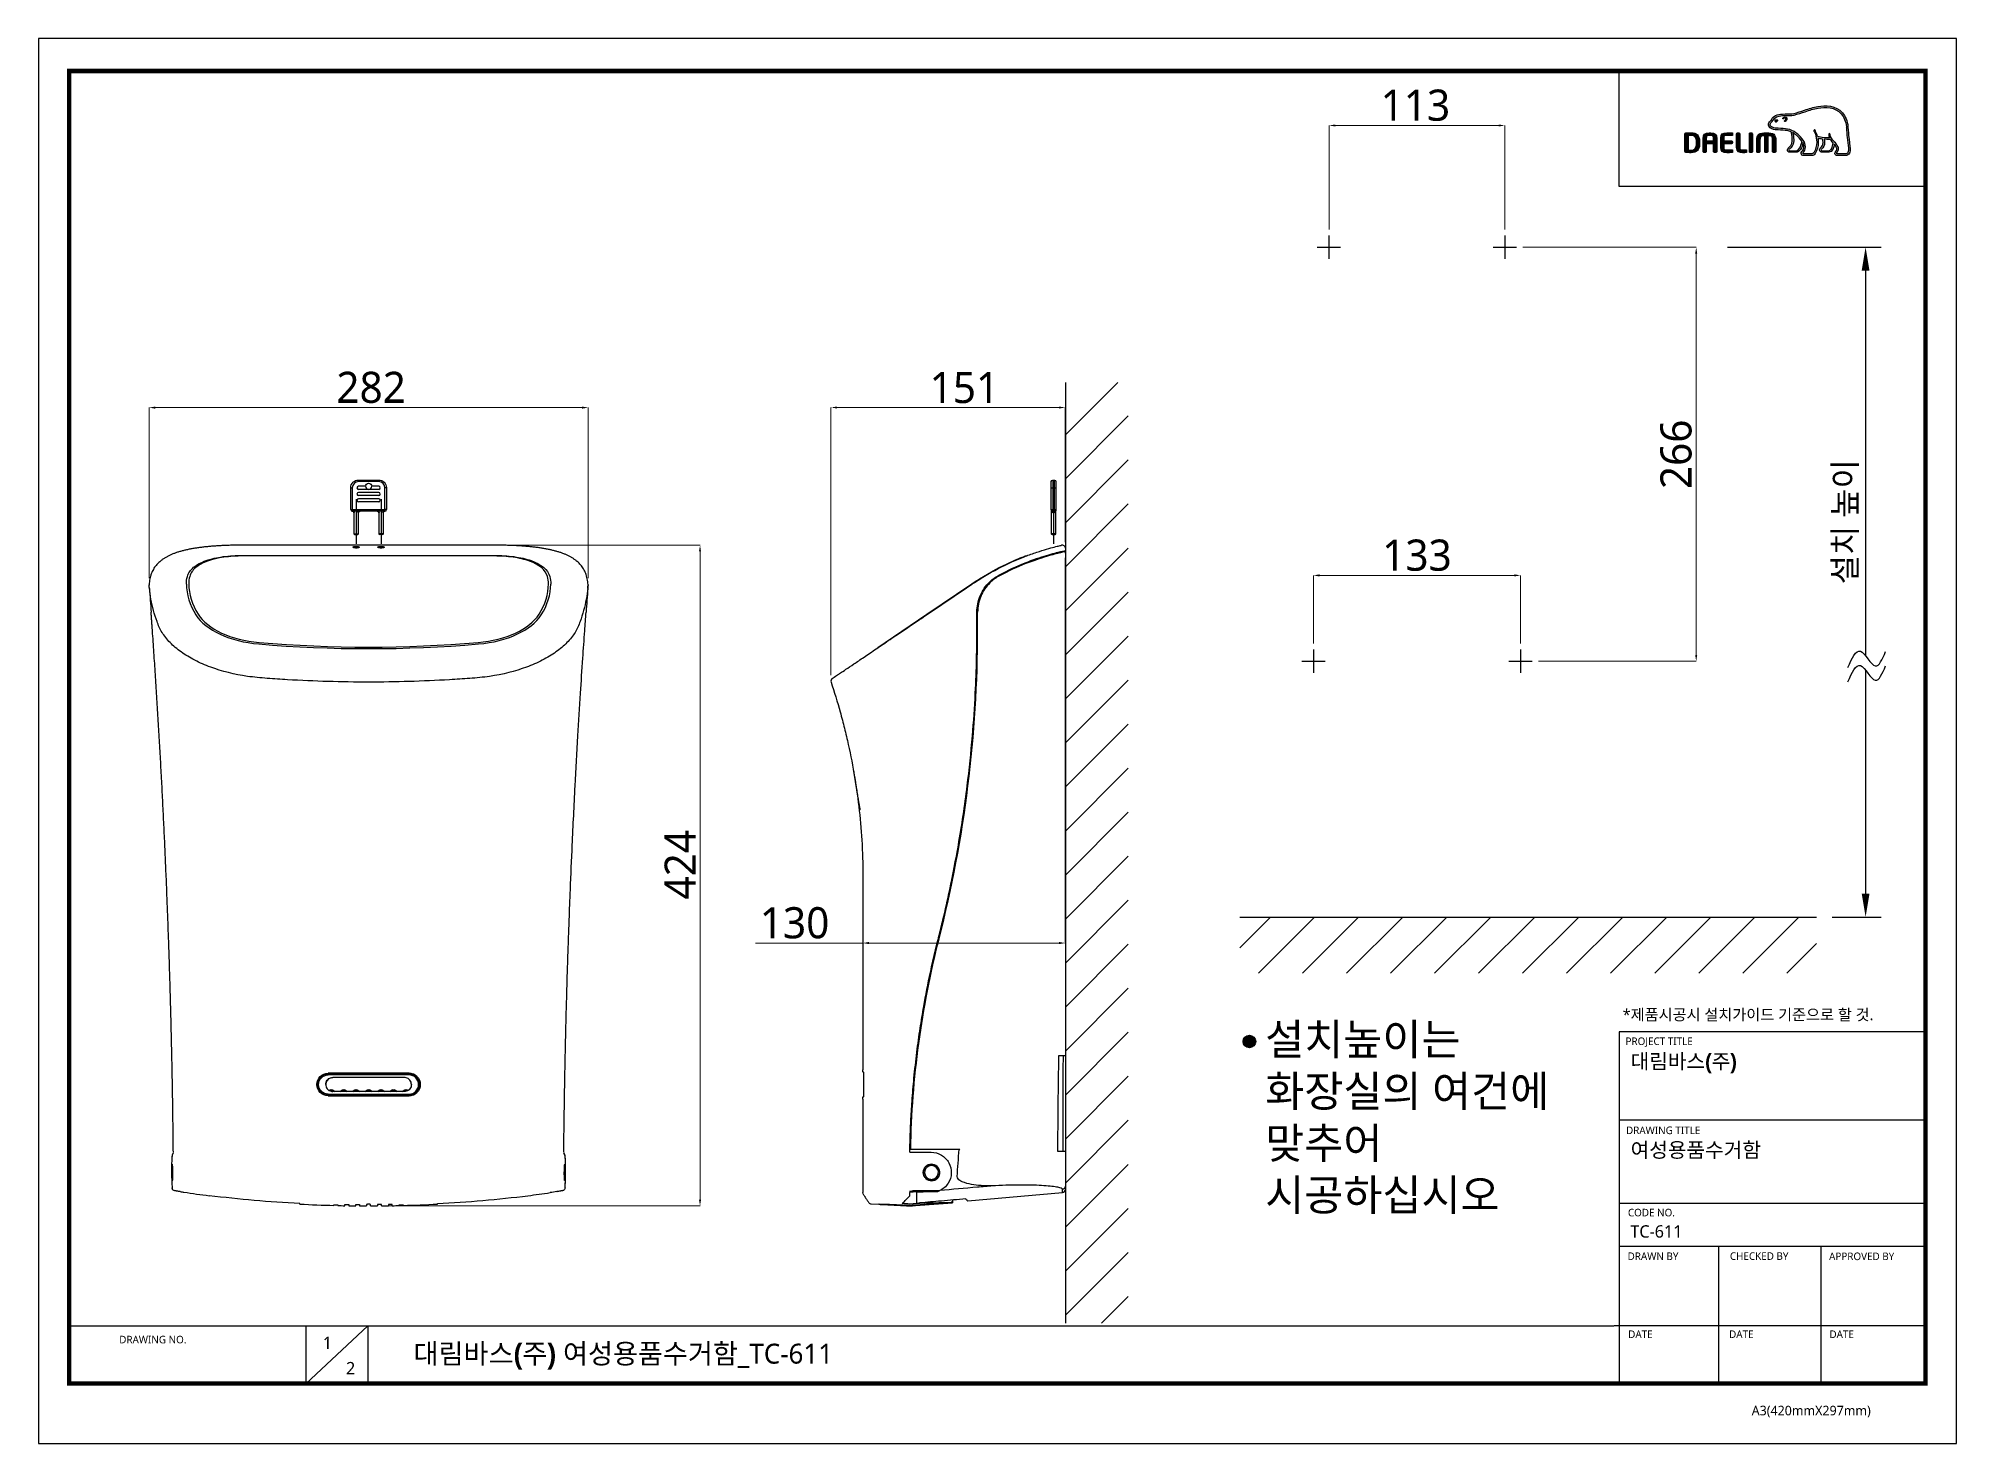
# Model space of a CAD drawing. Extents: x 13890 to 15123, y -7879 to -6976.
import ezdxf

# ---------------------------------------------------------------- set-up
doc = ezdxf.new("R2010")
doc.units = 0
doc.header["$LTSCALE"] = 10
doc.header["$MEASUREMENT"] = 0
doc.header["$PDMODE"] = 3
doc.header["$PDSIZE"] = -10
doc.layers.get('0').update_dxf_attribs({"linetype": 'CONTINUOUS'})
doc.layers.get('DEFPOINTS').update_dxf_attribs({"linetype": 'CONTINUOUS'})
doc.layers.add('BODY', color=7, linetype='CONTINUOUS')
doc.layers.add('레이어 1', color=7, linetype='CONTINUOUS')
doc.styles.add('Daelim Dimension', font='')
doc.styles.get('Daelim Dimension').set_extended_font_data('NanumGothic')
doc.dimstyles.new('DEFAULT', dxfattribs={"dimscale": 2, "dimtxt": 2, "dimasz": 2, "dimexe": 0, "dimexo": 2, "dimgap": 1, "dimtad": 1, "dimdec": 1, "dimzin": 9, "dimdsep": 46, "dimtxsty": 'Daelim Dimension', "dimcen": 0.5, "dimclrd": 252, "dimclre": 252, "dimclrt": 3, "dimadec": 1, "dimazin": 0, "dimtfac": 1, "dimtdec": 1, "dimtix": 1, "dimtmove": 0, "dimatfit": 3, "dimfxl": 1, "dimtolj": 1, "dimtzin": 1, "dimlwd": 9, "dimlwe": 9, "dimarcsym": 0})

msp = doc.modelspace()

# ---------------------------------------------------------------- texts
at = {"color": 5, "ltscale": 40, "style": 'Daelim Dimension'}
for s, height, p in [('PROJECT TITLE', 4.8626, (14909.96, -7622.53)), ('DRAWING TITLE', 4.8626, (14910.27, -7679.76)), ('CODE NO.', 4.863, (14911.49, -7732.61)), ('DRAWN BY', 4.863, (14911.3, -7760.64)), ('CHECKED BY', 4.863, (14977, -7760.56)), ('APPROVED BY', 4.8626, (15040.72, -7760.71)), ('DRAWING NO.', 4.8626, (13942.39, -7814.2)), ('DATE', 4.863, (14911.68, -7810.76)), ('DATE', 4.863, (14976.48, -7810.76)), ('DATE', 4.863, (15040.94, -7810.76)), ('A3(420mmX297mm)', 6.1372, (14991.02, -7860.43))]:
    msp.add_text(s, height=height, dxfattribs=at).set_placement(p)
at = {"attachment_point": 1, "style": 'Daelim Dimension'}
for s, insert, char_height, width in [('*제품시공시 설치가이드 기준으로 할 것.', (14908.1, -7599.44), 7.1618, 192.4913), ('{\\fPretendard Variable SemiBold|b0|i0|c129|p2;\\C7;대림바스(주)}', (14913.24, -7628.25), 9.5321, 153.2031), ('여성용품수거함', (14913.24, -7685.17), 9.532, 153.2031), ('TC-611', (14913.07, -7738.32), 7.958, 133.9177), ('1', (14073.16, -7809.93), 7.96, 11.1056), ('2', (14088.09, -7826.15), 7.96, 11.1056)]:
    msp.add_mtext(s, dxfattribs=dict(at, insert=insert, char_height=char_height, width=width))
at = {"insert": (14678.51, -7608.84), "char_height": 20, "attachment_point": 1, "style": 'Daelim Dimension'}
msp.add_mtext_dynamic_manual_height_columns('설치높이는 \\P화장실의 여건에 \\P맞추어 \\P시공하십시오', width=437.0547, gutter_width=1, heights=[0], dxfattribs=at)
at = {"color": 2, "insert": (14131.48, -7814.42), "char_height": 12.7889, "width": 659.4225, "attachment_point": 1, "style": 'Daelim Dimension'}
msp.add_mtext('{\\fPretendard Variable SemiBold|b0|i0|c129|p2;대림바스(주)} {\\fGulim|b0|i0|c129|p50;여성용품수거함}_TC-611', dxfattribs=at)
at = {"layer": 'BODY', "ltscale": 0.7, "insert": (15051.68, -7286.32), "char_height": 15, "attachment_point": 5, "rotation": 90, "style": 'Daelim Dimension'}
msp.add_mtext('\\A1;설치 높이', dxfattribs=at)

# ---------------------------------------------------------------- blocks, each defined once
blk = doc.blocks.new('*D3')
at = {"layer": 'BODY', "color": 5, "lineweight": 9, "ltscale": 0.7, "transparency": 16777216}
for p, q in [((13961.6, -7322.6), (13961.6, -7213)), ((13965.6, -7213), (14239.6, -7213)), ((14243.6, -7322.6), (14243.6, -7213))]:
    blk.add_line(p, q, dxfattribs=at)
at = {"layer": 'BODY', "color": 5, "ltscale": 0.7, "transparency": 16777216}
for points in [[(13965.6, -7212.3), (13965.6, -7213.7), (13961.6, -7213)], [(14239.6, -7212.3), (14239.6, -7213.7), (14243.6, -7213)]]:
    blk.add_solid(points, dxfattribs=at)
at = {"layer": 'DEFPOINTS', "color": 0, "ltscale": 0.7, "transparency": 16777216}
for p in [(14243.6, -7213), (13961.6, -7326.6), (14243.6, -7326.6)]:
    blk.add_point(p, dxfattribs=at)
at = {"layer": 'BODY', "color": 7, "ltscale": 0.7, "transparency": 16777216, "insert": (14104.2, -7200.1), "char_height": 20, "attachment_point": 5, "style": 'Daelim Dimension'}
blk.add_mtext('\\A1;282', dxfattribs=at)
blk = doc.blocks.new('*D4')
at = {"layer": 'BODY', "color": 5, "lineweight": 9, "ltscale": 0.7, "transparency": 16777216}
for p, q in [((14192.9, -7301.4), (14315.5, -7301.4)), ((14315.5, -7305.4), (14315.5, -7721.9)), ((14112.3, -7725.9), (14315.5, -7725.9))]:
    blk.add_line(p, q, dxfattribs=at)
at = {"layer": 'BODY', "color": 5, "ltscale": 0.7, "transparency": 16777216}
for points in [[(14314.8, -7305.4), (14316.1, -7305.4), (14315.5, -7301.4)], [(14314.8, -7721.9), (14316.1, -7721.9), (14315.5, -7725.9)]]:
    blk.add_solid(points, dxfattribs=at)
at = {"layer": 'DEFPOINTS', "color": 0, "ltscale": 0.7, "transparency": 16777216}
for p in [(14188.9, -7301.4), (14108.3, -7725.9), (14315.5, -7725.9)]:
    blk.add_point(p, dxfattribs=at)
at = {"layer": 'BODY', "color": 7, "ltscale": 0.7, "transparency": 16777216, "insert": (14302.7, -7506.7), "char_height": 20, "attachment_point": 5, "rotation": 90, "style": 'Daelim Dimension'}
blk.add_mtext('\\A1;424', dxfattribs=at)
blk = doc.blocks.new('*D5')
at = {"layer": 'BODY', "color": 5, "lineweight": 9, "ltscale": 0.7, "transparency": 16777216}
for p, q in [((14550.1, -7309.5), (14550.1, -7557)), ((14420, -7509.1), (14420, -7557)), ((14420, -7557), (14351, -7557)), ((14546.1, -7557), (14424, -7557))]:
    blk.add_line(p, q, dxfattribs=at)
at = {"layer": 'BODY', "color": 5, "ltscale": 0.7, "transparency": 16777216}
for points in [[(14424, -7556.3), (14424, -7557.7), (14420, -7557)], [(14546.1, -7556.3), (14546.1, -7557.7), (14550.1, -7557)]]:
    blk.add_solid(points, dxfattribs=at)
at = {"layer": 'DEFPOINTS', "color": 0, "ltscale": 0.7, "transparency": 16777216}
for p in [(14550.1, -7305.5), (14420, -7505.1), (14550.1, -7557)]:
    blk.add_point(p, dxfattribs=at)
at = {"layer": 'BODY', "color": 7, "ltscale": 0.7, "transparency": 16777216, "insert": (14376.2, -7544.1), "char_height": 20, "attachment_point": 5, "style": 'Daelim Dimension'}
blk.add_mtext('\\A1;130', dxfattribs=at)
blk = doc.blocks.new('*D6')
at = {"layer": 'BODY', "color": 5, "lineweight": 9, "ltscale": 0.7, "transparency": 16777216}
for p, q in [((14399.5, -7384.8), (14399.5, -7212.9)), ((14403.5, -7212.9), (14546.1, -7212.9)), ((14550.1, -7299.4), (14550.1, -7212.9))]:
    blk.add_line(p, q, dxfattribs=at)
at = {"layer": 'BODY', "color": 5, "ltscale": 0.7, "transparency": 16777216}
for points in [[(14403.5, -7212.3), (14403.5, -7213.6), (14399.5, -7212.9)], [(14546.1, -7212.3), (14546.1, -7213.6), (14550.1, -7212.9)]]:
    blk.add_solid(points, dxfattribs=at)
at = {"layer": 'DEFPOINTS', "color": 0, "ltscale": 0.7, "transparency": 16777216}
for p in [(14550.1, -7212.9), (14550.1, -7303.4), (14399.5, -7388.8)]:
    blk.add_point(p, dxfattribs=at)
at = {"layer": 'BODY', "color": 7, "ltscale": 0.7, "transparency": 16777216, "insert": (14485.3, -7200.2), "char_height": 20, "attachment_point": 5, "style": 'Daelim Dimension'}
blk.add_mtext('\\A1;151', dxfattribs=at)
blk = doc.blocks.new('*D7')
at = {"layer": 'BODY', "color": 5, "lineweight": 9, "ltscale": 0.7, "transparency": 16777216}
for p, q in [((14719.5, -7098.5), (14719.5, -7031.7)), ((14723.5, -7031.7), (14828.5, -7031.7)), ((14832.5, -7098.5), (14832.5, -7031.7))]:
    blk.add_line(p, q, dxfattribs=at)
at = {"layer": 'BODY', "color": 5, "ltscale": 0.7, "transparency": 16777216}
for points in [[(14723.5, -7031.1), (14723.5, -7032.4), (14719.5, -7031.7)], [(14828.5, -7031.1), (14828.5, -7032.4), (14832.5, -7031.7)]]:
    blk.add_solid(points, dxfattribs=at)
at = {"layer": 'DEFPOINTS', "color": 0, "ltscale": 0.7, "transparency": 16777216}
for p in [(14832.5, -7031.7), (14719.5, -7102.5), (14832.5, -7102.5)]:
    blk.add_point(p, dxfattribs=at)
at = {"layer": 'BODY', "color": 7, "ltscale": 0.7, "transparency": 16777216, "insert": (14775, -7018.8), "char_height": 20, "attachment_point": 5, "style": 'Daelim Dimension'}
blk.add_mtext('\\A1;113', dxfattribs=at)
blk = doc.blocks.new('*D8')
at = {"layer": 'BODY', "color": 5, "lineweight": 9, "ltscale": 0.7, "transparency": 16777216}
for p, q in [((14844, -7110), (14955.4, -7110)), ((14955.4, -7114), (14955.4, -7372)), ((14854, -7376), (14955.4, -7376))]:
    blk.add_line(p, q, dxfattribs=at)
at = {"layer": 'BODY', "color": 5, "ltscale": 0.7, "transparency": 16777216}
for points in [[(14954.7, -7114), (14956, -7114), (14955.4, -7110)], [(14954.7, -7372), (14956, -7372), (14955.4, -7376)]]:
    blk.add_solid(points, dxfattribs=at)
at = {"layer": 'DEFPOINTS', "color": 0, "ltscale": 0.7, "transparency": 16777216}
for p in [(14840, -7110), (14850, -7376), (14955.4, -7376)]:
    blk.add_point(p, dxfattribs=at)
at = {"layer": 'BODY', "color": 7, "ltscale": 0.7, "transparency": 16777216, "insert": (14942.5, -7243), "char_height": 20, "attachment_point": 5, "rotation": 90, "style": 'Daelim Dimension'}
blk.add_mtext('\\A1;266', dxfattribs=at)
blk = doc.blocks.new('*D9')
at = {"layer": 'BODY', "color": 5, "lineweight": 9, "ltscale": 0.7, "transparency": 16777216}
for p, q in [((14709.5, -7364.5), (14709.5, -7320.8)), ((14713.5, -7320.8), (14838.5, -7320.8)), ((14842.5, -7364.5), (14842.5, -7320.8))]:
    blk.add_line(p, q, dxfattribs=at)
at = {"layer": 'BODY', "color": 5, "ltscale": 0.7, "transparency": 16777216}
for points in [[(14713.5, -7320.1), (14713.5, -7321.5), (14709.5, -7320.8)], [(14838.5, -7320.1), (14838.5, -7321.5), (14842.5, -7320.8)]]:
    blk.add_solid(points, dxfattribs=at)
at = {"layer": 'DEFPOINTS', "color": 0, "ltscale": 0.7, "transparency": 16777216}
for p in [(14842.5, -7320.8), (14709.5, -7368.5), (14842.5, -7368.5)]:
    blk.add_point(p, dxfattribs=at)
at = {"layer": 'BODY', "color": 7, "ltscale": 0.7, "transparency": 16777216, "insert": (14776, -7307.9), "char_height": 20, "attachment_point": 5, "style": 'Daelim Dimension'}
blk.add_mtext('\\A1;133', dxfattribs=at)

# ---------------------------------------------------------------- dimensions: what is measured, and where the dimension line sits
at = {"layer": 'BODY', "ltscale": 0.7}
for base, p1, p2, picture, middle in [((14832.46, -7031.73), (14719.46, -7102.46), (14832.46, -7102.46), '*D7', (14774.98, -7031.73)), ((14243.56, -7212.99), (13961.56, -7326.63), (14243.56, -7326.63), '*D3', (14104.25, -7212.99)), ((14842.46, -7320.79), (14709.46, -7368.46), (14842.46, -7368.46), '*D9', (14775.96, -7320.79))]:
    dim = msp.add_linear_dim(base=base, p1=p1, p2=p2, dimstyle='DEFAULT', override={"dimtxt": 10, "dimclrd": 5, "dimclre": 5, "dimclrt": 7}, dxfattribs=at)
    dim.commit()
    dim.dimension.update_dxf_attribs({"geometry": picture, "text_midpoint": middle, "dimtype": 160})
dim = msp.add_linear_dim(base=(14955.37, -7375.96), p1=(14839.96, -7109.96), p2=(14849.96, -7375.96), angle=90, dimstyle='DEFAULT', override={"dimtxt": 10, "dimclrd": 5, "dimclre": 5, "dimclrt": 7}, dxfattribs=at)
dim.commit()
dim.dimension.update_dxf_attribs({"geometry": '*D8', "text_midpoint": (14955.37, -7242.96), "dimtype": 160})
for base, p1, p2, text, picture, middle in [((14550.15, -7212.94), (14399.54, -7388.79), (14550.15, -7303.39), '151', '*D6', (14485.28, -7212.94)), ((14550.15, -7556.99), (14420, -7505.11), (14550.15, -7305.5), '130', '*D5', (14376.22, -7556.99))]:
    dim = msp.add_linear_dim(base=base, p1=p1, p2=p2, text=text, dimstyle='DEFAULT', override={"dimtxt": 10, "dimclrd": 5, "dimclre": 5, "dimclrt": 7}, dxfattribs=at)
    dim.commit()
    dim.dimension.update_dxf_attribs({"geometry": picture, "text_midpoint": middle, "dimtype": 160})
dim = msp.add_linear_dim(base=(14315.47, -7725.88), p1=(14188.88, -7301.42), p2=(14108.31, -7725.88), angle=90, text='424', dimstyle='DEFAULT', override={"dimtxt": 10, "dimclrd": 5, "dimclre": 5, "dimclrt": 7}, dxfattribs=at)
dim.commit()
dim.dimension.update_dxf_attribs({"geometry": '*D4', "text_midpoint": (14315.47, -7506.74), "dimtype": 160})

# ---------------------------------------------------------------- hatches: boundary and pattern name
h = msp.add_hatch(color=256)
h.dxf.hatch_style = 1
edge = h.paths.add_edge_path()
edge.add_arc((14668.33, -7620.26), 4.06, 0, 360)
at = {"layer": '레이어 1'}
h = msp.add_hatch(color=5, dxfattribs=at)
h.dxf.hatch_style = 1
edge = h.paths.add_edge_path(flags=16)
edge.add_spline(control_points=[(15052.55, -7049.43), (15052.04, -7050), (15051.39, -7050.01), (15051.36, -7050.01), (15051.36, -7050.01), (15046.16, -7050.01), (15046.16, -7050.01), (15045.97, -7050.01), (15045.83, -7049.96), (15045.73, -7049.87), (15045.65, -7049.79), (15045.61, -7049.67), (15045.61, -7049.53), (15045.61, -7049.23), (15045.83, -7048.96), (15046.06, -7048.68), (15046.27, -7048.41), (15046.47, -7048.15), (15046.58, -7047.83), (15046.86, -7047.07), (15046.83, -7046.25), (15046.49, -7045.53), (15045.88, -7044.23), (15044.97, -7043.21), (15044.09, -7042.22), (15044.09, -7042.22), (15043.79, -7041.89), (15043.79, -7041.89), (15042.64, -7040.61), (15041.46, -7039.29), (15041.36, -7037.49), (15041.34, -7037.14), (15041.18, -7036.93), (15040.95, -7036.93), (15040.95, -7036.93), (15040.61, -7037.1), (15040.61, -7037.1), (15040.52, -7037.2), (15040.46, -7037.35), (15040.46, -7037.52), (15040.46, -7037.52), (15040.47, -7037.58), (15040.47, -7037.58), (15040.51, -7038.23), (15040.67, -7038.86), (15040.94, -7039.52), (15040.94, -7039.52), (15040.97, -7039.59), (15040.97, -7039.59), (15040.97, -7039.59), (15040.9, -7039.59), (15040.9, -7039.59), (15037.56, -7039.72), (15034.29, -7039.09), (15033.33, -7038.86), (15032.73, -7036.48), (15031.77, -7034.89), (15031.73, -7034.83), (15031.66, -7034.7), (15031.54, -7034.61), (15031.42, -7034.57), (15031.42, -7034.57), (15031.14, -7034.62), (15031.11, -7034.62), (15031.08, -7034.66), (15031.03, -7034.72), (15030.92, -7034.87), (15030.92, -7034.87), (15030.91, -7034.99), (15030.91, -7034.99), (15030.91, -7034.99), (15031, -7035.3), (15031, -7035.3), (15031.07, -7035.43), (15032.79, -7038.43), (15032.79, -7042.4), (15032.79, -7044.85), (15032.14, -7047.17), (15030.87, -7049.28), (15030.57, -7049.78), (15030.17, -7050.01), (15029.57, -7050.01), (15029.57, -7050.01), (15024.45, -7050.01), (15024.45, -7050.01), (15024.28, -7050.01), (15023.93, -7049.89), (15023.93, -7049.52), (15023.93, -7049.31), (15024.11, -7048.98), (15024.43, -7048.63), (15026.56, -7046.25), (15025.33, -7042.54), (15023.29, -7040.09), (15021.31, -7037.73), (15018.08, -7034.76), (15013.94, -7034.02), (15012.47, -7033.77), (15010.06, -7033.62), (15008.11, -7033.51), (15008.11, -7033.51), (15006.14, -7033.39), (15006.14, -7033.39), (15005.12, -7033.31), (15003.45, -7032.69), (15002.95, -7031.73), (15002.73, -7031.33), (15002.75, -7030.93), (15003.02, -7030.46), (15003.19, -7030.18), (15003.43, -7029.94), (15003.72, -7029.64), (15004.04, -7029.32), (15004.38, -7028.98), (15004.64, -7028.53), (15004.64, -7028.53), (15004.71, -7028.39), (15004.71, -7028.39), (15005.7, -7026.5), (15007.74, -7025.5), (15010.77, -7025.42), (15010.77, -7025.42), (15012.48, -7025.4), (15012.48, -7025.4), (15014.36, -7025.39), (15016.49, -7025.38), (15018.24, -7025), (15020.7, -7024.47), (15023.16, -7023.63), (15025.34, -7022.89), (15025.34, -7022.89), (15025.41, -7022.87), (15025.41, -7022.87), (15028.1, -7021.94), (15030.89, -7020.99), (15033.73, -7020.53), (15038.29, -7019.78), (15044.55, -7019.8), (15048.48, -7024.22), (15050.3, -7026.26), (15051.42, -7029.08), (15051.81, -7032.58), (15051.81, -7032.58), (15051.79, -7032.57), (15051.78, -7032.56), (15051.81, -7032.63), (15051.84, -7033.02), (15052, -7035.25), (15052.05, -7036.32), (15052.1, -7037.43), (15052.38, -7039.49), (15052.38, -7039.49), (15053.17, -7046.37), (15053.17, -7046.37), (15053.17, -7046.37), (15053.22, -7047.2), (15053.22, -7047.2), (15053.22, -7048.19), (15053, -7048.94), (15052.55, -7049.43)], knot_values=[0, 0, 0, 0, 1, 1, 1, 2, 2, 2, 3, 3, 3, 4, 4, 4, 5, 5, 5, 6, 6, 6, 7, 7, 7, 8, 8, 8, 9, 9, 9, 10, 10, 10, 11, 11, 11, 12, 12, 12, 13, 13, 13, 14, 14, 14, 15, 15, 15, 16, 16, 16, 17, 17, 17, 18, 18, 18, 19, 19, 19, 20, 20, 20, 21, 21, 21, 22, 22, 22, 23, 23, 23, 24, 24, 24, 25, 25, 25, 26, 26, 26, 27, 27, 27, 28, 28, 28, 29, 29, 29, 30, 30, 30, 31, 31, 31, 32, 32, 32, 33, 33, 33, 34, 34, 34, 35, 35, 35, 36, 36, 36, 37, 37, 37, 38, 38, 38, 39, 39, 39, 40, 40, 40, 41, 41, 41, 42, 42, 42, 43, 43, 43, 44, 44, 44, 45, 45, 45, 46, 46, 46, 47, 47, 47, 48, 48, 48, 49, 49, 49, 50, 50, 50, 51, 51, 51, 52, 52, 52, 53, 53, 53, 53], degree=3, periodic=0)
edge = h.paths.add_edge_path(flags=16)
edge.add_spline(control_points=[(15040.54, -7047.94), (15040.54, -7047.94), (15036.3, -7047.94), (15036.3, -7047.94), (15035.99, -7047.94), (15035.74, -7047.69), (15035.74, -7047.37), (15035.74, -7047.15), (15035.93, -7046.87), (15036.12, -7046.67), (15036.98, -7045.85), (15037.86, -7044.71), (15037.86, -7042.55), (15037.86, -7042.55), (15037.81, -7041.57), (15037.81, -7041.57), (15037.81, -7041.57), (15037.65, -7040.62), (15037.65, -7040.62), (15037.65, -7040.62), (15037.64, -7040.56), (15037.64, -7040.56), (15037.64, -7040.56), (15037.7, -7040.56), (15037.7, -7040.56), (15038.49, -7040.62), (15040.03, -7040.7), (15041.5, -7040.63), (15041.87, -7041.23), (15042.47, -7041.99), (15043.35, -7043.01), (15043.31, -7043.51), (15042.89, -7047.94), (15040.54, -7047.94)], knot_values=[0, 0, 0, 0, 1, 1, 1, 2, 2, 2, 3, 3, 3, 4, 4, 4, 5, 5, 5, 6, 6, 6, 7, 7, 7, 8, 8, 8, 9, 9, 9, 10, 10, 10, 11, 11, 11, 11], degree=3, periodic=0)
edge = h.paths.add_edge_path(flags=16)
edge.add_spline(control_points=[(15019.27, -7047.94), (15019.27, -7047.94), (15015.55, -7047.94), (15015.55, -7047.94), (15015.27, -7047.94), (15014.97, -7047.71), (15014.97, -7047.37), (15014.97, -7047.17), (15015.14, -7046.91), (15015.46, -7046.66), (15016.4, -7045.91), (15017.82, -7044.77), (15017.98, -7041.64), (15017.98, -7041.64), (15018, -7040.78), (15018, -7040.78), (15018, -7039.45), (15017.7, -7037.84), (15017.41, -7036.4), (15017.41, -7036.4), (15017.36, -7036.26), (15017.36, -7036.26), (15017.36, -7036.26), (15017.48, -7036.35), (15017.48, -7036.35), (15018.03, -7036.69), (15021.07, -7038.75), (15023.23, -7041.8), (15023.05, -7043.24), (15022.24, -7047.94), (15019.27, -7047.94)], knot_values=[0, 0, 0, 0, 1, 1, 1, 2, 2, 2, 3, 3, 3, 4, 4, 4, 5, 5, 5, 6, 6, 6, 7, 7, 7, 8, 8, 8, 9, 9, 9, 10, 10, 10, 10], degree=3, periodic=0)
edge = h.paths.add_edge_path()
edge.add_spline(control_points=[(15054.22, -7046.26), (15054.22, -7046.25), (15053.43, -7039.35), (15053.43, -7039.35), (15053.14, -7037.28), (15053.1, -7036.18), (15053.06, -7035.2), (15053.06, -7035.2), (15052.86, -7032.48), (15052.86, -7032.48), (15052.45, -7028.74), (15051.24, -7025.73), (15049.27, -7023.52), (15045.02, -7018.75), (15038.38, -7018.69), (15033.56, -7019.49), (15030.6, -7019.98), (15027.78, -7020.94), (15025.04, -7021.88), (15025.04, -7021.88), (15024.95, -7021.91), (15024.95, -7021.91), (15022.82, -7022.64), (15020.39, -7023.47), (15018.02, -7023.97), (15016.38, -7024.32), (15014.33, -7024.34), (15012.53, -7024.35), (15012.53, -7024.35), (15010.74, -7024.37), (15010.74, -7024.37), (15007.3, -7024.46), (15004.95, -7025.65), (15003.77, -7027.91), (15003.77, -7027.91), (15003.72, -7028.01), (15003.72, -7028.01), (15003.52, -7028.35), (15003.23, -7028.64), (15002.97, -7028.9), (15002.69, -7029.19), (15002.36, -7029.51), (15002.12, -7029.93), (15001.87, -7030.35), (15001.74, -7030.78), (15001.74, -7031.19), (15001.74, -7031.55), (15001.83, -7031.89), (15002.01, -7032.22), (15002.74, -7033.6), (15004.83, -7034.35), (15006.07, -7034.43), (15006.07, -7034.43), (15007.9, -7034.55), (15007.95, -7034.55), (15009.78, -7034.66), (15012.29, -7034.8), (15013.75, -7035.06), (15014.61, -7035.21), (15015.58, -7035.52), (15016.48, -7035.94), (15016.54, -7036.17), (15017, -7038.24), (15017, -7040.79), (15017, -7040.79), (15016.99, -7041.59), (15016.99, -7041.59), (15016.85, -7044.28), (15015.68, -7045.21), (15014.82, -7045.9), (15014.74, -7045.97), (15013.97, -7046.6), (15013.92, -7047.36), (15013.88, -7047.8), (15014, -7048.19), (15014.27, -7048.47), (15014.55, -7048.78), (15014.98, -7048.93), (15015.55, -7048.93), (15015.55, -7048.93), (15019.27, -7048.93), (15019.27, -7048.93), (15022.05, -7048.93), (15023.43, -7045.93), (15023.85, -7043.13), (15023.85, -7043.13), (15023.86, -7042.73), (15023.86, -7042.73), (15023.86, -7042.73), (15023.97, -7042.93), (15023.97, -7042.93), (15024.33, -7043.72), (15024.55, -7044.67), (15024.55, -7045.39), (15024.55, -7046.39), (15024.23, -7047.27), (15023.64, -7047.92), (15023.5, -7048.07), (15022.75, -7048.84), (15022.75, -7049.61), (15022.75, -7049.61), (15022.76, -7049.74), (15022.76, -7049.74), (15022.86, -7050.65), (15023.6, -7051.06), (15024.28, -7051.06), (15024.28, -7051.06), (15029.57, -7051.06), (15029.57, -7051.06), (15030.53, -7051.06), (15031.29, -7050.63), (15031.78, -7049.82), (15033.12, -7047.58), (15033.8, -7045.16), (15033.8, -7042.61), (15033.8, -7041.81), (15033.73, -7040.96), (15033.58, -7040.08), (15033.58, -7040.08), (15033.57, -7040.01), (15033.57, -7040.01), (15033.57, -7040.01), (15033.64, -7040.03), (15033.64, -7040.03), (15034.28, -7040.15), (15035.3, -7040.33), (15036.56, -7040.46), (15036.56, -7040.46), (15036.6, -7040.47), (15036.6, -7040.47), (15036.6, -7040.47), (15036.77, -7041.44), (15036.77, -7041.44), (15036.77, -7041.44), (15036.81, -7041.67), (15036.81, -7041.67), (15036.81, -7041.67), (15036.86, -7042.53), (15036.86, -7042.53), (15036.86, -7044.59), (15035.92, -7045.48), (15035.42, -7045.96), (15035.41, -7045.97), (15034.71, -7046.68), (15034.64, -7047.31), (15034.64, -7047.31), (15034.61, -7047.51), (15034.61, -7047.51), (15034.61, -7047.71), (15034.66, -7048.1), (15035.01, -7048.45), (15035.32, -7048.77), (15035.79, -7048.93), (15036.42, -7048.93), (15036.42, -7048.93), (15040.54, -7048.93), (15040.54, -7048.93), (15043.04, -7048.93), (15043.79, -7045.75), (15044.1, -7043.97), (15044.1, -7043.97), (15044.11, -7043.79), (15044.11, -7043.79), (15044.11, -7043.79), (15044.21, -7043.92), (15044.21, -7043.92), (15044.79, -7044.66), (15045.29, -7045.48), (15045.54, -7045.99), (15045.67, -7046.25), (15045.74, -7046.55), (15045.74, -7046.84), (15045.74, -7046.84), (15045.64, -7047.44), (15045.64, -7047.44), (15045.55, -7047.76), (15045.32, -7048.06), (15045.11, -7048.35), (15044.79, -7048.76), (15044.46, -7049.19), (15044.46, -7049.7), (15044.46, -7049.7), (15044.5, -7049.99), (15044.5, -7049.99), (15044.65, -7050.68), (15045.2, -7051.06), (15046.06, -7051.06), (15046.06, -7051.06), (15051.36, -7051.06), (15051.36, -7051.06), (15051.47, -7051.06), (15052.51, -7051.03), (15053.32, -7050.16), (15053.97, -7049.46), (15054.28, -7048.49), (15054.28, -7047.21), (15054.28, -7047.21), (15054.22, -7046.27), (15054.22, -7046.26)], knot_values=[0, 0, 0, 0, 1, 1, 1, 2, 2, 2, 3, 3, 3, 4, 4, 4, 5, 5, 5, 6, 6, 6, 7, 7, 7, 8, 8, 8, 9, 9, 9, 10, 10, 10, 11, 11, 11, 12, 12, 12, 13, 13, 13, 14, 14, 14, 15, 15, 15, 16, 16, 16, 17, 17, 17, 18, 18, 18, 19, 19, 19, 20, 20, 20, 21, 21, 21, 22, 22, 22, 23, 23, 23, 24, 24, 24, 25, 25, 25, 26, 26, 26, 27, 27, 27, 28, 28, 28, 29, 29, 29, 30, 30, 30, 31, 31, 31, 32, 32, 32, 33, 33, 33, 34, 34, 34, 35, 35, 35, 36, 36, 36, 37, 37, 37, 38, 38, 38, 39, 39, 39, 40, 40, 40, 41, 41, 41, 42, 42, 42, 43, 43, 43, 44, 44, 44, 45, 45, 45, 46, 46, 46, 47, 47, 47, 48, 48, 48, 49, 49, 49, 50, 50, 50, 51, 51, 51, 52, 52, 52, 53, 53, 53, 54, 54, 54, 55, 55, 55, 56, 56, 56, 57, 57, 57, 58, 58, 58, 59, 59, 59, 60, 60, 60, 61, 61, 61, 62, 62, 62, 63, 63, 63, 64, 64, 64, 65, 65, 65, 66, 66, 66, 66], degree=3, periodic=0)
edge = h.paths.add_edge_path(flags=0)
edge.add_spline(control_points=[(15005.98, -7028.4), (15005.98, -7028.4), (15006.75, -7028.05), (15007.7, -7028.42), (15007.7, -7028.42), (15007.82, -7028.47), (15007.67, -7028.69), (15007.2, -7029.31), (15006.75, -7029.45), (15006.75, -7029.45), (15006.75, -7029.45), (15006.41, -7029.56), (15006.23, -7029.34), (15005.85, -7028.89), (15005.84, -7028.64), (15005.84, -7028.64), (15005.84, -7028.64), (15005.8, -7028.45), (15005.98, -7028.4)], knot_values=[0, 0, 0, 0, 1, 1, 1, 2, 2, 2, 3, 3, 3, 4, 4, 4, 5, 5, 5, 6, 6, 6, 6], degree=3, periodic=0)
edge = h.paths.add_edge_path(flags=0)
edge.add_spline(control_points=[(15011.06, -7026.98), (15010.95, -7027.11), (15010.94, -7027.32), (15011.06, -7027.43), (15011.18, -7027.54), (15011.39, -7027.51), (15011.5, -7027.38), (15011.56, -7027.32), (15012.19, -7026.57), (15012.74, -7026.95), (15012.94, -7027.09), (15013.02, -7027.3), (15012.99, -7027.56), (15012.95, -7027.98), (15012.58, -7028.46), (15012.33, -7028.62), (15012.18, -7028.71), (15012.09, -7028.89), (15012.16, -7029.05), (15012.22, -7029.2), (15012.41, -7029.24), (15012.57, -7029.17), (15013.02, -7028.95), (15013.6, -7028.22), (15013.68, -7027.54), (15013.73, -7027.07), (15013.52, -7026.68), (15013.14, -7026.42), (15012.33, -7025.84), (15011.4, -7026.61), (15011.06, -7026.98)], knot_values=[0, 0, 0, 0, 1, 1, 1, 2, 2, 2, 3, 3, 3, 4, 4, 4, 5, 5, 5, 6, 6, 6, 7, 7, 7, 8, 8, 8, 9, 9, 9, 10, 10, 10, 10], degree=3, periodic=0)
edge = h.paths.add_edge_path(flags=0)
edge.add_spline(control_points=[(15010.96, -7027.55), (15010.96, -7027.55), (15010.96, -7027.55), (15010.96, -7027.55), (15010.96, -7027.55), (15010.96, -7027.55), (15010.96, -7027.55)], knot_values=[0, 0, 0, 0, 1, 1, 1, 2, 2, 2, 2], degree=3, periodic=0)
h = msp.add_hatch(color=5, dxfattribs=at)
h.dxf.hatch_style = 2
edge = h.paths.add_edge_path()
edge.add_spline(control_points=[(15005.98, -7028.4), (15005.98, -7028.4), (15006.75, -7028.05), (15007.7, -7028.42), (15007.7, -7028.42), (15007.82, -7028.47), (15007.67, -7028.69), (15007.2, -7029.31), (15006.75, -7029.45), (15006.75, -7029.45), (15006.75, -7029.45), (15006.41, -7029.56), (15006.23, -7029.34), (15005.85, -7028.89), (15005.84, -7028.64), (15005.84, -7028.64), (15005.84, -7028.64), (15005.8, -7028.45), (15005.98, -7028.4)], knot_values=[0, 0, 0, 0, 1, 1, 1, 2, 2, 2, 3, 3, 3, 4, 4, 4, 5, 5, 5, 6, 6, 6, 6], degree=3, periodic=0)
h = msp.add_hatch(color=5, dxfattribs=at)
h.dxf.hatch_style = 2
edge = h.paths.add_edge_path()
edge.add_spline(control_points=[(15011.06, -7026.98), (15010.95, -7027.11), (15010.94, -7027.32), (15011.06, -7027.43), (15011.18, -7027.54), (15011.39, -7027.51), (15011.5, -7027.38), (15011.56, -7027.32), (15012.19, -7026.57), (15012.74, -7026.95), (15012.94, -7027.09), (15013.02, -7027.3), (15012.99, -7027.56), (15012.95, -7027.98), (15012.58, -7028.46), (15012.33, -7028.62), (15012.18, -7028.71), (15012.09, -7028.89), (15012.16, -7029.05), (15012.22, -7029.2), (15012.41, -7029.24), (15012.57, -7029.17), (15013.02, -7028.95), (15013.6, -7028.22), (15013.68, -7027.54), (15013.73, -7027.07), (15013.52, -7026.68), (15013.14, -7026.42), (15012.33, -7025.84), (15011.4, -7026.61), (15011.06, -7026.98)], knot_values=[0, 0, 0, 0, 1, 1, 1, 2, 2, 2, 3, 3, 3, 4, 4, 4, 5, 5, 5, 6, 6, 6, 7, 7, 7, 8, 8, 8, 9, 9, 9, 10, 10, 10, 10], degree=3, periodic=0)
h = msp.add_hatch(color=5, dxfattribs=at)
h.dxf.hatch_style = 2
edge = h.paths.add_edge_path()
edge.add_spline(control_points=[(14955.48, -7043.91), (14955.48, -7046.32), (14954.37, -7047.5), (14952.11, -7047.5), (14952.11, -7047.5), (14950.55, -7047.47), (14950.15, -7047.46), (14950.15, -7047.46), (14950.15, -7038.2), (14950.15, -7038.2), (14950.95, -7038.12), (14952.1, -7038.11), (14952.11, -7038.11), (14954.44, -7038.11), (14955.48, -7039.21), (14955.48, -7041.69), (14955.48, -7041.69), (14955.48, -7043.91), (14955.48, -7043.91)], knot_values=[0, 0, 0, 0, 1, 1, 1, 2, 2, 2, 3, 3, 3, 4, 4, 4, 5, 5, 5, 6, 6, 6, 6], degree=3, periodic=0)
edge = h.paths.add_edge_path()
edge.add_spline(control_points=[(14952.11, -7036.37), (14950.85, -7036.37), (14949.21, -7036.45), (14948.68, -7036.53), (14948.34, -7036.59), (14948.13, -7036.84), (14948.13, -7037.17), (14948.13, -7037.17), (14948.13, -7048.43), (14948.13, -7048.43), (14948.13, -7048.78), (14948.35, -7049.02), (14948.69, -7049.07), (14949.2, -7049.16), (14950.83, -7049.23), (14952.11, -7049.23), (14955.62, -7049.23), (14957.48, -7047.39), (14957.48, -7043.91), (14957.48, -7043.91), (14957.48, -7041.69), (14957.48, -7041.69), (14957.48, -7038.21), (14955.62, -7036.37), (14952.11, -7036.37)], knot_values=[0, 0, 0, 0, 1, 1, 1, 2, 2, 2, 3, 3, 3, 4, 4, 4, 5, 5, 5, 6, 6, 6, 7, 7, 7, 8, 8, 8, 8], degree=3, periodic=0)
h = msp.add_hatch(color=5, dxfattribs=at)
h.dxf.hatch_style = 2
edge = h.paths.add_edge_path()
edge.add_spline(control_points=[(14966.54, -7041.68), (14966.54, -7041.68), (14961.8, -7041.68), (14961.8, -7041.68), (14961.8, -7041.5), (14961.8, -7039.99), (14961.8, -7039.99), (14961.8, -7038.41), (14962.27, -7038.14), (14963.68, -7038.14), (14963.68, -7038.14), (14964.67, -7038.14), (14964.67, -7038.14), (14966.07, -7038.14), (14966.54, -7038.41), (14966.54, -7039.99), (14966.54, -7039.99), (14966.54, -7041.5), (14966.54, -7041.68)], knot_values=[0, 0, 0, 0, 1, 1, 1, 2, 2, 2, 3, 3, 3, 4, 4, 4, 5, 5, 5, 6, 6, 6, 6], degree=3, periodic=0)
edge = h.paths.add_edge_path()
edge.add_spline(control_points=[(14964.67, -7036.37), (14964.67, -7036.37), (14963.68, -7036.37), (14963.68, -7036.37), (14961, -7036.37), (14959.8, -7037.49), (14959.8, -7039.99), (14959.8, -7039.99), (14959.8, -7048.56), (14959.8, -7048.56), (14959.8, -7048.86), (14960.05, -7049.12), (14960.33, -7049.12), (14960.33, -7049.12), (14961.27, -7049.12), (14961.27, -7049.12), (14961.6, -7049.12), (14961.8, -7048.84), (14961.8, -7048.56), (14961.8, -7048.56), (14961.8, -7043.64), (14961.8, -7043.44), (14961.8, -7043.44), (14966.54, -7043.44), (14966.54, -7043.44), (14966.54, -7043.64), (14966.54, -7048.56), (14966.54, -7048.56), (14966.54, -7048.87), (14966.79, -7049.12), (14967.08, -7049.12), (14967.08, -7049.12), (14968.01, -7049.12), (14968.01, -7049.12), (14968.33, -7049.12), (14968.55, -7048.83), (14968.55, -7048.56), (14968.55, -7048.56), (14968.55, -7039.99), (14968.55, -7039.99), (14968.55, -7037.49), (14967.35, -7036.37), (14964.67, -7036.37)], knot_values=[0, 0, 0, 0, 1, 1, 1, 2, 2, 2, 3, 3, 3, 4, 4, 4, 5, 5, 5, 6, 6, 6, 7, 7, 7, 8, 8, 8, 9, 9, 9, 10, 10, 10, 11, 11, 11, 12, 12, 12, 13, 13, 13, 14, 14, 14, 14], degree=3, periodic=0)
h = msp.add_hatch(color=5, dxfattribs=at)
h.dxf.hatch_style = 2
edge = h.paths.add_edge_path()
edge.add_spline(control_points=[(14971.1, -7039.64), (14971.1, -7039.64), (14971.1, -7045.95), (14971.1, -7045.95), (14971.1, -7048.16), (14972.36, -7049.23), (14974.95, -7049.23), (14976.1, -7049.23), (14977.66, -7049.21), (14978.28, -7049.15), (14978.27, -7049.15), (14978.58, -7049.12), (14978.58, -7049.12), (14978.58, -7049.12), (14978.67, -7049.11), (14978.67, -7049.11), (14978.67, -7049.11), (14978.67, -7047.43), (14978.67, -7047.43), (14978.67, -7047.43), (14974.97, -7047.43), (14974.97, -7047.43), (14973.11, -7047.43), (14973.11, -7046.9), (14973.11, -7045.95), (14973.11, -7045.95), (14973.11, -7043.62), (14973.11, -7043.43), (14973.3, -7043.43), (14978.09, -7043.43), (14978.09, -7043.43), (14978.41, -7043.43), (14978.66, -7043.18), (14978.66, -7042.88), (14978.66, -7042.88), (14978.66, -7042.25), (14978.66, -7042.25), (14978.66, -7041.94), (14978.41, -7041.69), (14978.09, -7041.69), (14978.09, -7041.69), (14973.3, -7041.69), (14973.11, -7041.69), (14973.11, -7041.51), (14973.11, -7039.64), (14973.11, -7039.64), (14973.11, -7038.7), (14973.11, -7038.17), (14974.97, -7038.17), (14974.97, -7038.17), (14978.67, -7038.19), (14978.67, -7038.19), (14978.67, -7038.19), (14978.67, -7036.51), (14978.67, -7036.51), (14978.67, -7036.51), (14978.28, -7036.47), (14978.28, -7036.47), (14977.55, -7036.4), (14975.88, -7036.37), (14974.95, -7036.37), (14972.36, -7036.37), (14971.1, -7037.44), (14971.1, -7039.64)], knot_values=[0, 0, 0, 0, 1, 1, 1, 2, 2, 2, 3, 3, 3, 4, 4, 4, 5, 5, 5, 6, 6, 6, 7, 7, 7, 8, 8, 8, 9, 9, 9, 10, 10, 10, 11, 11, 11, 12, 12, 12, 13, 13, 13, 14, 14, 14, 15, 15, 15, 16, 16, 16, 17, 17, 17, 18, 18, 18, 19, 19, 19, 20, 20, 20, 21, 21, 21, 21], degree=3, periodic=0)
h = msp.add_hatch(color=5, dxfattribs=at)
h.dxf.hatch_style = 2
edge = h.paths.add_edge_path()
edge.add_spline(control_points=[(14981.89, -7036.48), (14981.58, -7036.48), (14981.32, -7036.74), (14981.32, -7037.04), (14981.32, -7037.04), (14981.32, -7045.95), (14981.32, -7045.95), (14981.32, -7048.86), (14983.3, -7049.23), (14985.03, -7049.23), (14986.29, -7049.23), (14986.62, -7049.18), (14986.99, -7049.12), (14986.99, -7049.12), (14987.21, -7049.08), (14987.21, -7049.08), (14987.21, -7049.08), (14987.5, -7049.05), (14987.5, -7049.05), (14987.5, -7049.05), (14987.59, -7049.04), (14987.59, -7049.04), (14987.59, -7049.04), (14987.59, -7047.43), (14987.59, -7047.43), (14987.59, -7047.43), (14985.05, -7047.43), (14985.05, -7047.43), (14983.33, -7047.43), (14983.33, -7046.78), (14983.33, -7046.15), (14983.33, -7046.15), (14983.33, -7037.04), (14983.33, -7037.04), (14983.33, -7036.74), (14983.07, -7036.48), (14982.76, -7036.48), (14982.76, -7036.48), (14981.89, -7036.48), (14981.89, -7036.48)], knot_values=[0, 0, 0, 0, 1, 1, 1, 2, 2, 2, 3, 3, 3, 4, 4, 4, 5, 5, 5, 6, 6, 6, 7, 7, 7, 8, 8, 8, 9, 9, 9, 10, 10, 10, 11, 11, 11, 12, 12, 12, 13, 13, 13, 13], degree=3, periodic=0)
h = msp.add_hatch(color=5, dxfattribs=at)
h.dxf.hatch_style = 2
edge = h.paths.add_edge_path()
edge.add_spline(control_points=[(14990.08, -7036.48), (14989.74, -7036.48), (14989.54, -7036.76), (14989.54, -7037.03), (14989.54, -7037.03), (14989.54, -7048.56), (14989.54, -7048.56), (14989.54, -7048.87), (14989.78, -7049.12), (14990.08, -7049.12), (14990.08, -7049.12), (14991.01, -7049.12), (14991.01, -7049.12), (14991.35, -7049.12), (14991.55, -7048.84), (14991.55, -7048.56), (14991.55, -7048.56), (14991.55, -7037.03), (14991.55, -7037.03), (14991.55, -7036.72), (14991.31, -7036.48), (14991.01, -7036.48), (14991.01, -7036.48), (14990.08, -7036.48), (14990.08, -7036.48)], knot_values=[0, 0, 0, 0, 1, 1, 1, 2, 2, 2, 3, 3, 3, 4, 4, 4, 5, 5, 5, 6, 6, 6, 7, 7, 7, 8, 8, 8, 8], degree=3, periodic=0)
h = msp.add_hatch(color=5, dxfattribs=at)
h.dxf.hatch_style = 2
edge = h.paths.add_edge_path()
edge.add_spline(control_points=[(14994.24, -7041.46), (14994.24, -7041.46), (14994.24, -7048.56), (14994.24, -7048.56), (14994.24, -7048.87), (14994.49, -7049.12), (14994.78, -7049.12), (14994.78, -7049.12), (14995.73, -7049.12), (14995.73, -7049.12), (14996.07, -7049.12), (14996.27, -7048.84), (14996.27, -7048.56), (14996.27, -7048.56), (14996.27, -7041.64), (14996.27, -7041.64), (14996.27, -7038.58), (14996.79, -7038.29), (14999.37, -7038.28), (14999.37, -7038.47), (14999.37, -7048.56), (14999.37, -7048.56), (14999.37, -7048.88), (14999.6, -7049.12), (14999.9, -7049.12), (14999.9, -7049.12), (15000.83, -7049.12), (15000.83, -7049.12), (15001.17, -7049.12), (15001.37, -7048.84), (15001.37, -7048.56), (15001.37, -7048.56), (15001.37, -7038.5), (15001.37, -7038.3), (15002.58, -7038.3), (15003.43, -7038.4), (15003.88, -7038.86), (15004.37, -7039.35), (15004.46, -7040.25), (15004.46, -7041.64), (15004.46, -7041.64), (15004.46, -7048.56), (15004.46, -7048.56), (15004.46, -7048.86), (15004.71, -7049.12), (15005, -7049.12), (15005, -7049.12), (15005.96, -7049.12), (15005.96, -7049.12), (15006.29, -7049.12), (15006.49, -7048.83), (15006.49, -7048.56), (15006.49, -7048.56), (15006.49, -7041.46), (15006.49, -7041.46), (15006.49, -7037.16), (15004.97, -7036.43), (15000.38, -7036.43), (14995.78, -7036.43), (14994.24, -7037.16), (14994.24, -7041.46)], knot_values=[0, 0, 0, 0, 1, 1, 1, 2, 2, 2, 3, 3, 3, 4, 4, 4, 5, 5, 5, 6, 6, 6, 7, 7, 7, 8, 8, 8, 9, 9, 9, 10, 10, 10, 11, 11, 11, 12, 12, 12, 13, 13, 13, 14, 14, 14, 15, 15, 15, 16, 16, 16, 17, 17, 17, 18, 18, 18, 19, 19, 19, 20, 20, 20, 20], degree=3, periodic=0)

# ---------------------------------------------------------------- linework, layer by layer
at = {"color": 5, "ltscale": 0.5}
for p, q in [((14905.79, -7070.89), (14905.79, -6996.72)), ((14905.79, -7613.96), (14905.79, -7841.15))]:
    msp.add_line(p, q, dxfattribs=at)
at = {"color": 5}
for p, q in [((15019.1, -7048.93), (15019.1, -7048.93)), ((13910.26, -7802.97), (14902.44, -7802.97))]:
    msp.add_line(p, q, dxfattribs=at)
at = {"color": 5, "ltscale": 40}
for p, q in [((15102.73, -7070.89), (14905.79, -7070.89)), ((15102.73, -7613.96), (14905.79, -7613.96)), ((15102.73, -7670.88), (14905.79, -7670.88)), ((15102.73, -7670.88), (14905.79, -7670.88)), ((15102.73, -7724.43), (14905.79, -7724.43)), ((15102.73, -7724.43), (14905.79, -7724.43)), ((15102.73, -7752.05), (14905.79, -7752.05)), ((15102.73, -7752.05), (14905.79, -7752.05)), ((14969.76, -7752.05), (14969.76, -7839.96)), ((15035.41, -7752.05), (15035.41, -7839.96)), ((14062.35, -7802.97), (14062.35, -7840.1)), ((14062.35, -7802.97), (14062.35, -7840.1)), ((14102.09, -7802.97), (14062.35, -7840.1)), ((14102.09, -7802.97), (14062.35, -7840.1)), ((14102.09, -7802.97), (14102.09, -7840.1)), ((14102.09, -7802.97), (14102.09, -7840.1)), ((15102.73, -7802.83), (14902.68, -7802.83)), ((15102.73, -7802.83), (14907.33, -7802.83)), ((15102.73, -7839.96), (14933.95, -7839.96))]:
    msp.add_line(p, q, dxfattribs=at)
for p, q in [((14719.46, -7102.46), (14719.46, -7117.46)), ((14832.46, -7102.46), (14832.46, -7117.46)), ((14711.96, -7109.96), (14726.96, -7109.96)), ((14824.96, -7109.96), (14839.96, -7109.96)), ((14975.37, -7109.96), (15074.18, -7109.96)), ((14550.18, -7230.46), (14583.84, -7196.79)), ((14550.18, -7196.79), (14550.18, -7801.22)), ((14550.18, -7258.74), (14590.57, -7218.35)), ((14550.18, -7287.03), (14590.57, -7246.63)), ((14091.06, -7278.53), (14091.06, -7264.53)), ((14091.06, -7264.53), (14092.06, -7264.53)), ((14092.06, -7264.53), (14092.06, -7278.53)), ((14096.06, -7259.53), (14109.06, -7259.53)), ((14096.06, -7260.53), (14096.06, -7259.53)), ((14109.06, -7260.53), (14096.06, -7260.53)), ((14100.56, -7263.53), (14096.06, -7263.53)), ((14109.06, -7265.53), (14096.06, -7265.53)), ((14109.06, -7267.53), (14096.06, -7267.53)), ((14109.06, -7269.53), (14096.06, -7269.53)), ((14109.06, -7263.53), (14104.56, -7263.53)), ((14109.06, -7260.53), (14109.06, -7259.53)), ((14113.06, -7278.53), (14113.06, -7264.53)), ((14114.06, -7264.53), (14113.06, -7264.53)), ((14114.06, -7264.53), (14114.06, -7278.53)), ((14541.12, -7264.53), (14541.12, -7260.53)), ((14541.12, -7278.53), (14541.12, -7264.53)), ((14541.12, -7264.53), (14542.12, -7264.53)), ((14542.12, -7259.53), (14543.12, -7259.53)), ((14542.12, -7259.53), (14542.12, -7264.53)), ((14543.12, -7264.53), (14542.12, -7264.53)), ((14542.12, -7264.53), (14542.12, -7278.53)), ((14543.12, -7264.53), (14543.12, -7259.53)), ((14543.12, -7278.53), (14543.12, -7264.53)), ((14543.12, -7264.53), (14544.12, -7264.53)), ((14544.12, -7260.53), (14544.12, -7264.53)), ((14544.12, -7264.53), (14544.12, -7278.53)), ((14091.06, -7278.53), (14092.06, -7278.53)), ((14092.06, -7278.53), (14094.56, -7278.53)), ((14092.06, -7278.53), (14092.06, -7279.53)), ((14092.11, -7279.53), (14092.06, -7279.53)), ((14093.06, -7280.53), (14093.06, -7294.03)), ((14093.06, -7280.53), (14093.09, -7280.53)), ((14094.56, -7278.53), (14110.56, -7278.53)), ((14096.06, -7280.53), (14096.03, -7280.53)), ((14109.06, -7271.53), (14096.06, -7271.53)), ((14109.06, -7273.53), (14096.06, -7273.53)), ((14096.06, -7294.03), (14096.06, -7280.53)), ((14108.11, -7279.53), (14097.01, -7279.53)), ((14109.06, -7280.53), (14109.06, -7294.03)), ((14109.06, -7280.53), (14109.09, -7280.53)), ((14110.56, -7278.53), (14113.06, -7278.53)), ((14112.06, -7280.53), (14112.03, -7280.53)), ((14112.06, -7294.03), (14112.06, -7280.53)), ((14113.06, -7279.53), (14113.01, -7279.53)), ((14113.06, -7279.53), (14113.06, -7278.53)), ((14114.06, -7278.53), (14113.06, -7278.53)), ((14541.12, -7278.53), (14541.12, -7294.03)), ((14541.12, -7278.53), (14542.12, -7278.53)), ((14542.12, -7279.53), (14542.12, -7278.53)), ((14542.12, -7278.53), (14543.12, -7278.53)), ((14542.62, -7279.53), (14542.12, -7279.53)), ((14542.92, -7280.53), (14542.32, -7280.53)), ((14543.12, -7279.53), (14542.62, -7279.53)), ((14543.12, -7278.53), (14544.12, -7278.53)), ((14543.12, -7279.53), (14543.12, -7278.53)), ((14544.12, -7294.03), (14544.12, -7278.53)), ((14550.18, -7315.31), (14590.57, -7274.92)), ((14093.06, -7294.03), (14096.06, -7294.03)), ((14093.56, -7294.53), (14095.56, -7294.53)), ((14112.06, -7294.03), (14109.06, -7294.03)), ((14111.56, -7294.53), (14109.56, -7294.53)), ((14111.56, -7294.53), (14109.56, -7294.53)), ((14542.62, -7294.03), (14541.12, -7294.03)), ((14541.62, -7294.53), (14543.62, -7294.53)), ((14544.12, -7294.03), (14542.62, -7294.03)), ((14185, -7301.39), (14020.12, -7301.39)), ((14550.15, -7306.5), (14550.15, -7305.5)), ((14550.15, -7305.5), (14550.15, -7305.5)), ((14550.18, -7343.59), (14590.57, -7303.2)), ((14021.81, -7307.91), (14183.31, -7307.91)), ((14021.81, -7308.29), (14021.81, -7308.29)), ((14183.31, -7308.32), (14021.81, -7308.32)), ((14183.31, -7308.29), (14183.31, -7308.29)), ((13985.56, -7326.33), (13985.56, -7326.33)), ((14219.56, -7326.33), (14219.56, -7326.33)), ((14461.16, -7345.76), (14490.11, -7326.2)), ((14550.18, -7371.88), (14590.57, -7331.49)), ((14434.33, -7363.88), (14461.16, -7345.76)), ((14429.89, -7366.88), (14434.33, -7363.88)), ((14550.18, -7400.16), (14590.57, -7359.77)), ((14709.46, -7368.46), (14709.46, -7383.46)), ((14842.46, -7368.46), (14842.46, -7383.46)), ((14701.96, -7375.96), (14716.96, -7375.96)), ((14834.96, -7375.96), (14849.96, -7375.96)), ((14550.18, -7428.45), (14590.57, -7388.05)), ((15064.18, -7381.62), (15064.18, -7525.28)), ((14491.57, -7408.2), (14491.55, -7408.2)), ((14491.67, -7406.64), (14491.66, -7406.64)), ((14550.18, -7456.73), (14590.57, -7416.34)), ((14550.18, -7485.02), (14590.57, -7444.62)), ((14550.18, -7513.3), (14590.57, -7472.91)), ((14550.18, -7541.58), (14590.57, -7501.19)), ((14550.18, -7569.87), (14590.57, -7529.48)), ((14662.12, -7560.13), (14681.97, -7540.28)), ((14662.12, -7540.28), (15032.67, -7540.28)), ((14674.13, -7576.4), (14710.25, -7540.28)), ((14702.42, -7576.4), (14738.53, -7540.28)), ((14730.7, -7576.4), (14766.82, -7540.28)), ((14758.99, -7576.4), (14795.1, -7540.28)), ((14787.27, -7576.4), (14823.39, -7540.28)), ((14815.56, -7576.4), (14851.67, -7540.28)), ((14843.84, -7576.4), (14879.96, -7540.28)), ((14872.12, -7576.4), (14908.24, -7540.28)), ((14900.41, -7576.4), (14936.52, -7540.28)), ((14928.69, -7576.4), (14964.81, -7540.28)), ((14956.98, -7576.4), (14993.09, -7540.28)), ((14985.26, -7576.4), (15021.38, -7540.28)), ((15042.67, -7540.28), (15074.18, -7540.28)), ((14550.18, -7598.15), (14590.57, -7557.76)), ((15013.55, -7576.4), (15032.67, -7557.27)), ((14550.18, -7626.44), (14590.57, -7586.04)), ((14550.18, -7654.72), (14590.57, -7614.33)), ((14455.52, -7621.76), (14456.01, -7621.76)), ((14456.19, -7616.68), (14456.74, -7616.69)), ((14128.56, -7640.7), (14076.56, -7640.7)), ((14128.56, -7640.75), (14076.56, -7640.75)), ((14076.56, -7641.25), (14128.56, -7641.25)), ((14128.56, -7641.76), (14076.56, -7641.76)), ((14077.26, -7651.74), (14077.32, -7651.69)), ((14077.32, -7651.69), (14077.38, -7651.76)), ((14078.23, -7651.38), (14078.9, -7651.38)), ((14078.23, -7651.48), (14078.23, -7651.38)), ((14078.9, -7651.48), (14078.23, -7651.48)), ((14078.23, -7651.48), (14078.23, -7651.58)), ((14078.23, -7651.58), (14078.9, -7651.58)), ((14078.9, -7651.38), (14078.9, -7651.48)), ((14078.9, -7651.48), (14078.9, -7651.58)), ((14079.56, -7643.42), (14079.56, -7643.39)), ((14125.57, -7643.39), (14079.56, -7643.39)), ((14125.56, -7643.42), (14079.56, -7643.42)), ((14080.45, -7652.39), (14079.69, -7651.84)), ((14079.75, -7651.76), (14079.81, -7651.69)), ((14080.62, -7652.39), (14079.75, -7651.76)), ((14079.81, -7651.69), (14080.73, -7652.39)), ((14084.4, -7652.39), (14085.32, -7651.69)), ((14085.38, -7651.76), (14084.51, -7652.39)), ((14085.44, -7651.84), (14084.68, -7652.39)), ((14085.32, -7651.69), (14085.38, -7651.76)), ((14086.23, -7651.38), (14086.9, -7651.38)), ((14086.23, -7651.48), (14086.23, -7651.38)), ((14086.9, -7651.48), (14086.23, -7651.48)), ((14086.23, -7651.48), (14086.23, -7651.58)), ((14086.23, -7651.58), (14086.9, -7651.58)), ((14086.9, -7651.38), (14086.9, -7651.48)), ((14086.9, -7651.48), (14086.9, -7651.58)), ((14088.45, -7652.39), (14087.69, -7651.84)), ((14087.75, -7651.76), (14087.81, -7651.69)), ((14088.62, -7652.39), (14087.75, -7651.76)), ((14087.81, -7651.69), (14088.73, -7652.39)), ((14092.4, -7652.39), (14093.32, -7651.69)), ((14093.38, -7651.76), (14092.51, -7652.39)), ((14093.44, -7651.84), (14092.68, -7652.39)), ((14093.32, -7651.69), (14093.38, -7651.76)), ((14094.23, -7651.38), (14094.9, -7651.38)), ((14094.23, -7651.48), (14094.23, -7651.38)), ((14094.9, -7651.48), (14094.23, -7651.48)), ((14094.23, -7651.48), (14094.23, -7651.58)), ((14094.23, -7651.58), (14094.9, -7651.58)), ((14094.9, -7651.38), (14094.9, -7651.48)), ((14094.9, -7651.48), (14094.9, -7651.58)), ((14096.45, -7652.39), (14095.69, -7651.84)), ((14095.75, -7651.76), (14095.81, -7651.69)), ((14096.62, -7652.39), (14095.75, -7651.76)), ((14095.81, -7651.69), (14096.73, -7652.39)), ((14100.4, -7652.39), (14101.32, -7651.69)), ((14101.38, -7651.76), (14100.51, -7652.39)), ((14101.44, -7651.84), (14100.68, -7652.39)), ((14101.32, -7651.69), (14101.38, -7651.76)), ((14102.23, -7651.38), (14102.9, -7651.38)), ((14102.23, -7651.48), (14102.23, -7651.38)), ((14102.9, -7651.48), (14102.23, -7651.48)), ((14102.23, -7651.48), (14102.23, -7651.58)), ((14102.23, -7651.58), (14102.9, -7651.58)), ((14102.9, -7651.38), (14102.9, -7651.48)), ((14102.9, -7651.48), (14102.9, -7651.58)), ((14104.45, -7652.39), (14103.69, -7651.84)), ((14103.75, -7651.76), (14103.81, -7651.69)), ((14104.62, -7652.39), (14103.75, -7651.76)), ((14103.81, -7651.69), (14104.73, -7652.39)), ((14108.4, -7652.39), (14109.32, -7651.69)), ((14109.38, -7651.76), (14108.51, -7652.39)), ((14109.44, -7651.84), (14108.68, -7652.39)), ((14109.32, -7651.69), (14109.38, -7651.76)), ((14110.23, -7651.48), (14110.23, -7651.38)), ((14110.23, -7651.38), (14110.9, -7651.38)), ((14110.9, -7651.48), (14110.23, -7651.48)), ((14110.23, -7651.48), (14110.23, -7651.58)), ((14110.23, -7651.58), (14110.9, -7651.58)), ((14110.9, -7651.38), (14110.9, -7651.48)), ((14110.9, -7651.48), (14110.9, -7651.58)), ((14112.45, -7652.39), (14111.69, -7651.84)), ((14111.75, -7651.76), (14111.81, -7651.69)), ((14112.62, -7652.39), (14111.75, -7651.76)), ((14111.81, -7651.69), (14112.73, -7652.39)), ((14116.4, -7652.39), (14117.32, -7651.69)), ((14117.38, -7651.76), (14116.51, -7652.39)), ((14117.44, -7651.84), (14116.68, -7652.39)), ((14117.32, -7651.69), (14117.38, -7651.76)), ((14118.23, -7651.48), (14118.23, -7651.38)), ((14118.23, -7651.38), (14118.9, -7651.38)), ((14118.9, -7651.48), (14118.23, -7651.48)), ((14118.23, -7651.48), (14118.23, -7651.58)), ((14118.23, -7651.58), (14118.9, -7651.58)), ((14118.9, -7651.38), (14118.9, -7651.48)), ((14118.9, -7651.48), (14118.9, -7651.58)), ((14120.45, -7652.39), (14119.69, -7651.84)), ((14119.75, -7651.76), (14119.81, -7651.69)), ((14120.62, -7652.39), (14119.75, -7651.76)), ((14119.81, -7651.69), (14120.73, -7652.39)), ((14124.4, -7652.39), (14125.32, -7651.69)), ((14125.38, -7651.76), (14124.51, -7652.39)), ((14125.44, -7651.84), (14124.68, -7652.39)), ((14125.32, -7651.69), (14125.38, -7651.76)), ((14126.23, -7651.48), (14126.23, -7651.38)), ((14126.23, -7651.38), (14126.9, -7651.38)), ((14126.9, -7651.48), (14126.23, -7651.48)), ((14126.23, -7651.48), (14126.23, -7651.58)), ((14126.23, -7651.58), (14126.9, -7651.58)), ((14126.9, -7651.38), (14126.9, -7651.48)), ((14126.9, -7651.48), (14126.9, -7651.58)), ((14127.75, -7651.76), (14127.81, -7651.69)), ((14127.81, -7651.69), (14127.87, -7651.74)), ((14550.18, -7683.01), (14590.57, -7642.61)), ((14076.56, -7654.04), (14128.56, -7654.04)), ((14128.56, -7654.55), (14076.56, -7654.55)), ((14076.56, -7655.05), (14128.56, -7655.05)), ((14076.56, -7655.1), (14128.56, -7655.1)), ((14125.56, -7652.39), (14079.57, -7652.39)), ((14451.94, -7662.77), (14451.41, -7662.77)), ((14451.56, -7660.37), (14452.08, -7660.37)), ((14452.43, -7655.47), (14451.95, -7655.47)), ((14452.15, -7653.07), (14452.64, -7653.08)), ((14550.18, -7711.29), (14590.57, -7670.9)), ((14550.18, -7739.57), (14590.57, -7699.18)), ((14550.15, -7713.23), (14550.15, -7715.32)), ((14425.38, -7724.6), (14430.4, -7724.87)), ((14430.4, -7724.87), (14430.4, -7724.87)), ((14440.58, -7725.15), (14440.58, -7725.11)), ((14450.15, -7716.7), (14450.15, -7717.35)), ((14450.15, -7719.32), (14450.15, -7717.35)), ((14450.15, -7725.76), (14450.15, -7725.66)), ((14450.15, -7725.86), (14450.15, -7725.8)), ((14450.15, -7725.9), (14450.15, -7725.88)), ((14454.65, -7724.02), (14454.65, -7717.32)), ((14458.88, -7724.08), (14458.88, -7723.77)), ((14460.9, -7723.59), (14460.9, -7723.98)), ((14477.65, -7722.14), (14477.65, -7723.56)), ((14477.65, -7723.67), (14477.65, -7723.56)), ((14477.65, -7723.73), (14477.65, -7723.67)), ((14477.65, -7723.73), (14477.65, -7723.83)), ((14477.65, -7723.83), (14477.65, -7723.88)), ((14477.65, -7723.93), (14477.65, -7723.88)), ((14477.65, -7723.93), (14477.65, -7723.96)), ((14477.65, -7723.96), (14477.65, -7723.98)), ((14487.42, -7722.64), (14548.32, -7717.31)), ((14548.32, -7717.31), (14548.32, -7715.22)), ((14550.18, -7767.86), (14590.57, -7727.47)), ((14550.18, -7796.14), (14590.57, -7755.75)), ((14573.39, -7801.22), (14590.57, -7784.03))]:
    msp.add_line(p, q)
at = {"ltscale": 0.5}
msp.add_lwpolyline([(13890.45, -7878.62), (15122.66, -7878.62), (15122.66, -6975.76), (13890.45, -6975.76)], close=True, dxfattribs=at)
at = {"color": 5, "linetype": 'ByBlock', "lineweight": 200, "const_width": 2.84}
msp.add_lwpolyline([(13910.26, -7839.96), (15102.73, -7839.96), (15102.73, -6996.72), (13910.26, -6996.72)], close=True, dxfattribs=at)
msp.add_circle((14668.33, -7620.26), 4.06)
at = {"extrusion": (0, 0, -1)}
for centre, radius, start, end in [((-14096.06, -7264.53), 5, 0, 90), ((-14102.56, -7263.53), 2, 0, 180), ((-14109.06, -7264.53), 5, 90, 180), ((-14542.12, -7260.53), 1, 0, 90), ((-14543.12, -7260.53), 1, 90, 180), ((-14092.06, -7280.53), 1, 90, 180), ((-14097.06, -7280.53), 1, 0, 90), ((-14108.06, -7280.53), 1, 90, 180), ((-14113.06, -7280.53), 1, 0, 90), ((-14542.12, -7278.53), 1, 270, 0), ((-14524.6, -7308.79), 0.5, 68.98367, 121.65064), ((-14526.24, -7308.38), 0.5, 62.14975, 69.54355), ((-14076.56, -7647.9), 7.15, 270, 90), ((-14076.56, -7647.9), 7.2, 270, 90), ((-14128.56, -7647.9), 7.2, 90, 270), ((-14464.15, -7704.4), 5.25, 304.05128, 225.84555), ((-14102.56, -6925.9), 800, 261.30093, 261.61718)]:
    msp.add_arc(centre, radius, start, end, dxfattribs=at)
for centre, radius, start, end in [((14096.06, -7264.53), 4, 90, 180), ((14096.06, -7264.53), 1, 90, 270), ((14096.06, -7268.53), 1, 90, 270), ((14102.56, -7263.53), 2, 180, 270), ((14102.56, -7263.53), 2, 270, 0), ((14109.06, -7264.53), 4, 0, 90), ((14109.06, -7264.53), 1, 270, 90), ((14109.06, -7268.53), 1, 270, 90), ((14092.06, -7278.53), 1, 180, 270), ((14096.06, -7272.53), 1, 90, 270), ((14109.06, -7272.53), 1, 270, 90), ((14113.06, -7278.53), 1, 270, 0), ((14543.12, -7278.53), 1, 270, 0), ((14093.56, -7294.03), 0.5, 180, 270), ((14095.56, -7294.03), 0.5, 270, 0), ((14109.56, -7294.03), 0.5, 180, 270), ((14111.56, -7294.03), 0.5, 270, 0), ((14541.62, -7294.03), 0.5, 180, 270), ((14543.62, -7294.03), 0.5, 270, 0), ((14548.15, -7303.39), 2, 0, 102.84174), ((14430.17, -7367.29), 0.5, 124.0389, 178.2077), ((14076.56, -7647.9), 6.65, 90, 270), ((14128.56, -7647.9), 7.15, 0, 90), ((14128.56, -7647.9), 6.65, 0, 90), ((14128.56, -7647.9), 6.65, 270, 0), ((14128.56, -7647.9), 7.15, 270, 0), ((14464.15, -7704.4), 4.44, 314.15445, 235.94872), ((14464.15, -7704.4), 5.3, 314.15445, 315.04386), ((14102.56, -6925.9), 800, 261.30277, 261.47487), ((14102.56, -6925.9), 800, 261.47487, 262.64711), ((14102.56, -6925.9), 800, 266.83475, 268.40626), ((14102.56, -6925.9), 800, 268.58537, 268.90773), ((14102.56, -6925.9), 800, 269.08681, 269.40913), ((14102.56, -6925.9), 800, 269.58818, 269.91048), ((14102.56, -6925.9), 800, 270.08952, 270.41182), ((14102.56, -6925.9), 800, 270.59087, 270.91319), ((14102.56, -6925.9), 800, 271.09227, 271.41463), ((14102.56, -6925.9), 800, 271.59374, 273.16525), ((14102.56, -6925.9), 800, 277.35289, 278.38282), ((14548.15, -7715.32), 2, 275, 0)]:
    msp.add_arc(centre, radius, start, end)
for centre, major_axis, ratio, start_param, end_param in [((14092.11, -7280.53), (0, -1), 0.9797959, 1.5707963, 3.1415927), ((14097.01, -7280.53), (0, 1), 0.9797959, 0, 1.5707963), ((14108.11, -7280.53), (0, -1), 0.9797959, 1.5707963, 3.1415927), ((14113.01, -7280.53), (0, 1), 0.9797959, 0, 1.5707963), ((14542.12, -7280.53), (0, 1), 0.2, 4.712389, 6.2831853), ((14543.12, -7280.53), (0, 1), 0.2, 0, 1.5707963), ((14091.56, -7326.33), (106, 0), 0.5597556, 3.1416046, 3.4825131), ((14091.56, -7326.2), (-104.5, 0), 0.5597556, 0, 0.3409205), ((14113.56, -7326.2), (-104.5, 0), 0.5597556, 2.8006722, 3.1415927), ((14113.56, -7326.33), (106, 0), 0.5597556, 5.9422648, 6.2831734), ((14039.73, -7336.62), (51, 0), 0.5597556, 3.4825131, 4.5603958), ((14039.73, -7336.49), (-49.5, 0), 0.5597556, 0.3409205, 1.4188031), ((14165.4, -7336.49), (-49.5, 0), 0.5597556, 1.7227896, 2.8006722), ((14165.4, -7336.62), (51, 0), 0.5597556, 4.8643822, 5.9422648), ((14461.44, -7346.17), (0.28, -0.414), 0.3343547, 3.1415927, 4.0857145), ((14102.56, -7107), (466, 0), 0.5597556, 4.5603958, 4.8643822), ((14102.56, -7106.87), (-464.5, 0), 0.5597556, 1.4188031, 1.7227896), ((14434.61, -7364.3), (0.28, -0.414), 0.9884713, 3.1415927, 4.085714), ((14079.56, -7647.92), (-4.5, 0), 0.9999619, 4.712389, 6.2831853), ((14078.23, -7652.88), (0, 1.5), 0.9998858, 0, 0.652626), ((14078.9, -7652.88), (0, 1.5), 0.9998858, 5.6305593, 6.2831853), ((14079.69, -7651.84), (-0.0591, -0.0807), 0.0063375, 3.1423444, 4.7037442), ((14086.23, -7652.88), (0, 1.5), 0.9998858, 0, 0.652626), ((14085.44, -7651.84), (-0.0591, 0.0807), 0.0063375, 4.721033, 6.2838966), ((14086.9, -7652.88), (0, 1.5), 0.9998858, 5.6305593, 6.2831853), ((14087.69, -7651.84), (-0.0591, -0.0807), 0.0063375, 3.1423444, 4.7037442), ((14094.23, -7652.88), (0, 1.5), 0.9998858, 0, 0.652626), ((14093.44, -7651.84), (-0.0591, 0.0807), 0.0063375, 4.721033, 6.2838966), ((14094.9, -7652.88), (0, 1.5), 0.9998858, 5.6305593, 6.2831853), ((14095.69, -7651.84), (-0.0591, -0.0807), 0.0063375, 3.1423444, 4.7037442), ((14102.23, -7652.88), (0, 1.5), 0.9998858, 0, 0.652626), ((14101.44, -7651.84), (-0.0591, 0.0807), 0.0063375, 4.721033, 6.2838966), ((14102.9, -7652.88), (0, 1.5), 0.9998858, 5.6305593, 6.2831853), ((14103.69, -7651.84), (-0.0591, -0.0807), 0.0063375, 3.1423444, 4.7037442), ((14110.23, -7652.88), (0, 1.5), 0.9998858, 0, 0.652626), ((14109.44, -7651.84), (-0.0591, 0.0807), 0.0063375, 4.721033, 6.2838966), ((14110.9, -7652.88), (0, 1.5), 0.9998858, 5.6305593, 6.2831853), ((14111.69, -7651.84), (-0.0591, -0.0807), 0.0063375, 3.1423444, 4.7037442), ((14118.23, -7652.88), (0, 1.5), 0.9998858, 0, 0.652626), ((14117.44, -7651.84), (-0.0591, 0.0807), 0.0063375, 4.721033, 6.2838966), ((14118.9, -7652.88), (0, 1.5), 0.9998858, 5.6305593, 6.2831853), ((14119.69, -7651.84), (-0.0591, -0.0807), 0.0063375, 3.1423444, 4.7037442), ((14126.23, -7652.88), (0, 1.5), 0.9998858, 0, 0.652626), ((14125.44, -7651.84), (-0.0591, 0.0807), 0.0063375, 4.721033, 6.2838966), ((14126.9, -7652.88), (0, 1.5), 0.9998858, 5.6305593, 6.2831853), ((13978.48, -7693.4), (0, 2), 0.9986978, 0.7288535, 1.5791006), ((14226.64, -7693.4), (0, -2), 0.9986978, 1.5624921, 2.4152065), ((14548.15, -7713.23), (2, 0), 0.9973577, 4.7996554, 6.2831853), ((14444.89, -6925.9), (836.65, 0), 0.9540735, 4.7315259, 4.7504495)]:
    msp.add_ellipse(centre, major_axis=major_axis, ratio=ratio, start_param=start_param, end_param=end_param)
for points, degree, knots in [([(14092.11, -7279.53), (14092.15, -7279.53), (14092.2, -7279.52), (14092.28, -7279.49), (14092.29, -7279.49), (14092.4, -7279.45), (14092.51, -7279.41), (14092.81, -7279.3), (14093.01, -7279.21), (14093.53, -7278.99), (14093.84, -7278.85), (14094.29, -7278.65), (14094.42, -7278.59), (14094.56, -7278.53), (14094.56, -7278.53), (14094.56, -7278.53)], 3, [0, 0, 0, 0, 0.0943284, 0.0943284, 0.1203527, 0.1203527, 0.258379, 0.258379, 0.4969278, 0.4969278, 0.849996, 0.849996, 0.9965718, 0.9965718, 1, 1, 1, 1]), ([(14094.56, -7278.53), (14094.56, -7278.53), (14094.56, -7278.53), (14094.48, -7278.65), (14094.4, -7278.77), (14094.13, -7279.17), (14093.94, -7279.45), (14093.63, -7279.9), (14093.51, -7280.07), (14093.33, -7280.3), (14093.27, -7280.38), (14093.2, -7280.46), (14093.18, -7280.47), (14093.14, -7280.51), (14093.11, -7280.53), (14093.09, -7280.53)], 3, [0, 0, 0, 0, 0.0030503, 0.0030503, 0.1475395, 0.1475395, 0.4954964, 0.4954964, 0.7317795, 0.7317795, 0.8712367, 0.8712367, 0.9113253, 0.9113253, 1, 1, 1, 1]), ([(14094.56, -7271.89), (14094.56, -7295.53), (14094.56, -7300.53)], 1, [0, 0, 0.8254221, 1, 1]), ([(14096.03, -7280.53), (14096.02, -7280.53), (14095.99, -7280.51), (14095.95, -7280.47), (14095.93, -7280.46), (14095.86, -7280.38), (14095.8, -7280.3), (14095.62, -7280.07), (14095.49, -7279.9), (14095.19, -7279.45), (14095, -7279.17), (14094.73, -7278.77), (14094.65, -7278.65), (14094.57, -7278.53), (14094.57, -7278.53), (14094.56, -7278.53)], 3, [0, 0, 0, 0, 0.0886747, 0.0886747, 0.1287633, 0.1287633, 0.2682205, 0.2682205, 0.5045036, 0.5045036, 0.8524605, 0.8524605, 0.9969497, 0.9969497, 1, 1, 1, 1]), ([(14094.56, -7278.53), (14094.57, -7278.53), (14094.57, -7278.53), (14094.7, -7278.59), (14094.84, -7278.65), (14095.28, -7278.85), (14095.6, -7278.99), (14096.11, -7279.21), (14096.32, -7279.3), (14096.62, -7279.41), (14096.72, -7279.45), (14096.83, -7279.49), (14096.85, -7279.49), (14096.93, -7279.52), (14096.98, -7279.53), (14097.01, -7279.53)], 3, [0, 0, 0, 0, 0.0034282, 0.0034282, 0.150004, 0.150004, 0.5030722, 0.5030722, 0.741621, 0.741621, 0.8796473, 0.8796473, 0.9056716, 0.9056716, 1, 1, 1, 1]), ([(14108.11, -7279.53), (14108.15, -7279.53), (14108.2, -7279.52), (14108.28, -7279.49), (14108.29, -7279.49), (14108.4, -7279.45), (14108.51, -7279.41), (14108.81, -7279.3), (14109.01, -7279.21), (14109.53, -7278.99), (14109.84, -7278.85), (14110.29, -7278.65), (14110.42, -7278.59), (14110.56, -7278.53), (14110.56, -7278.53), (14110.56, -7278.53)], 3, [0, 0, 0, 0, 0.0943284, 0.0943284, 0.1203527, 0.1203527, 0.258379, 0.258379, 0.4969278, 0.4969278, 0.849996, 0.849996, 0.9965718, 0.9965718, 1, 1, 1, 1]), ([(14110.56, -7278.53), (14110.56, -7278.53), (14110.56, -7278.53), (14110.48, -7278.65), (14110.4, -7278.77), (14110.13, -7279.17), (14109.94, -7279.45), (14109.63, -7279.9), (14109.51, -7280.07), (14109.33, -7280.3), (14109.27, -7280.38), (14109.2, -7280.46), (14109.18, -7280.47), (14109.14, -7280.51), (14109.11, -7280.53), (14109.09, -7280.53)], 3, [0, 0, 0, 0, 0.0030503, 0.0030503, 0.1475395, 0.1475395, 0.4954964, 0.4954964, 0.7317795, 0.7317795, 0.8712367, 0.8712367, 0.9113253, 0.9113253, 1, 1, 1, 1]), ([(14110.56, -7271.89), (14110.56, -7276.89), (14110.56, -7300.53)], 1, [0, 0, 0.1745779, 1, 1]), ([(14112.03, -7280.53), (14112.02, -7280.53), (14111.99, -7280.51), (14111.95, -7280.47), (14111.93, -7280.46), (14111.86, -7280.38), (14111.8, -7280.3), (14111.62, -7280.07), (14111.49, -7279.9), (14111.19, -7279.45), (14111, -7279.17), (14110.73, -7278.77), (14110.65, -7278.65), (14110.57, -7278.53), (14110.57, -7278.53), (14110.56, -7278.53)], 3, [0, 0, 0, 0, 0.0886747, 0.0886747, 0.1287633, 0.1287633, 0.2682205, 0.2682205, 0.5045036, 0.5045036, 0.8524605, 0.8524605, 0.9969497, 0.9969497, 1, 1, 1, 1]), ([(14110.56, -7278.53), (14110.57, -7278.53), (14110.57, -7278.53), (14110.7, -7278.59), (14110.84, -7278.65), (14111.28, -7278.85), (14111.6, -7278.99), (14112.11, -7279.21), (14112.32, -7279.3), (14112.62, -7279.41), (14112.72, -7279.45), (14112.83, -7279.49), (14112.85, -7279.49), (14112.93, -7279.52), (14112.98, -7279.53), (14113.01, -7279.53)], 3, [0, 0, 0, 0, 0.0034282, 0.0034282, 0.150004, 0.150004, 0.5030722, 0.5030722, 0.741621, 0.741621, 0.8796473, 0.8796473, 0.9056716, 0.9056716, 1, 1, 1, 1]), ([(14542.32, -7280.53), (14542.23, -7280.53), (14542.15, -7280.51), (14542.03, -7280.47), (14542, -7280.46), (14541.86, -7280.38), (14541.76, -7280.3), (14541.54, -7280.07), (14541.43, -7279.9), (14541.24, -7279.45), (14541.17, -7279.17), (14541.12, -7278.77), (14541.12, -7278.65), (14541.12, -7278.53), (14541.12, -7278.53), (14541.12, -7278.53)], 3, [0, 0, 0, 0, 0.0886747, 0.0886747, 0.1287633, 0.1287633, 0.2682205, 0.2682205, 0.5045036, 0.5045036, 0.8524605, 0.8524605, 0.9969497, 0.9969497, 1, 1, 1, 1]), ([(14542.62, -7271.89), (14542.62, -7276.89), (14542.62, -7300.53)], 1, [0, 0, 0.1745779, 1, 1]), ([(14544.12, -7278.53), (14544.12, -7278.53), (14544.12, -7278.53), (14544.12, -7278.65), (14544.11, -7278.77), (14544.07, -7279.17), (14544, -7279.45), (14543.8, -7279.9), (14543.7, -7280.07), (14543.48, -7280.3), (14543.38, -7280.38), (14543.24, -7280.46), (14543.2, -7280.47), (14543.09, -7280.51), (14543, -7280.53), (14542.92, -7280.53)], 3, [0, 0, 0, 0, 0.0030503, 0.0030503, 0.1475395, 0.1475395, 0.4954964, 0.4954964, 0.7317795, 0.7317795, 0.8712367, 0.8712367, 0.9113253, 0.9113253, 1, 1, 1, 1]), ([(14020.12, -7301.38), (14019.65, -7301.38), (14018.23, -7301.38), (14015.88, -7301.41), (14013.09, -7301.47), (14010.32, -7301.57), (14007.58, -7301.7), (14004.89, -7301.86), (14002.24, -7302.05), (13999.64, -7302.27), (13997.08, -7302.54), (13994.55, -7302.84), (13992.07, -7303.19), (13989.65, -7303.58), (13987.29, -7304.02), (13985.02, -7304.51), (13982.84, -7305.05), (13980.75, -7305.64), (13978.77, -7306.28), (13976.9, -7306.98), (13975.14, -7307.74), (13973.47, -7308.56), (13971.89, -7309.45), (13970.41, -7310.41), (13969.04, -7311.44), (13967.77, -7312.54), (13966.62, -7313.71), (13965.59, -7314.94), (13964.68, -7316.23), (13963.91, -7317.58), (13963.26, -7318.98), (13962.8, -7320.23), (13962.59, -7321.01), (13962.52, -7321.31)], 3, [0, 0, 0, 0, 0.017018, 0.050425, 0.0837755, 0.1170578, 0.1502633, 0.1834083, 0.2160759, 0.2488148, 0.2818377, 0.3150895, 0.3485098, 0.382035, 0.4155998, 0.4491202, 0.4825357, 0.515793, 0.5488454, 0.5816733, 0.614361, 0.6471143, 0.6802013, 0.7135629, 0.7471206, 0.780781, 0.8144299, 0.8479727, 0.8813568, 0.9145656, 0.9476168, 0.9804673, 1, 1, 1, 1]), ([(14096.37, -7302.93), (14096.48, -7302.88), (14096.56, -7302.82), (14096.63, -7302.71), (14096.63, -7302.65), (14096.55, -7302.53), (14096.46, -7302.47), (14096.23, -7302.38), (14096.08, -7302.33), (14095.73, -7302.26), (14095.53, -7302.23), (14095.1, -7302.19), (14094.87, -7302.18), (14094.41, -7302.17), (14094.18, -7302.18), (14093.74, -7302.21), (14093.53, -7302.24), (14093.16, -7302.3), (14092.99, -7302.34), (14092.73, -7302.44), (14092.64, -7302.49), (14092.52, -7302.6), (14092.49, -7302.66), (14092.53, -7302.78), (14092.59, -7302.84), (14092.77, -7302.95), (14092.9, -7303), (14093.22, -7303.09), (14093.41, -7303.13), (14093.82, -7303.18), (14094.05, -7303.2), (14094.5, -7303.22), (14094.74, -7303.22), (14095.19, -7303.19), (14095.41, -7303.17), (14095.8, -7303.11), (14095.98, -7303.07), (14096.22, -7303), (14096.3, -7302.97), (14096.37, -7302.93)], 3, [0, 0, 0, 0, 0.0541187, 0.0541187, 0.1082388, 0.1082388, 0.1623167, 0.1623167, 0.2161567, 0.2161567, 0.2697654, 0.2697654, 0.3232844, 0.3232844, 0.3768186, 0.3768186, 0.4303594, 0.4303594, 0.483876, 0.483876, 0.537438, 0.537438, 0.5911923, 0.5911923, 0.645204, 0.645204, 0.6993421, 0.6993421, 0.7533451, 0.7533451, 0.8070133, 0.8070133, 0.860352, 0.860352, 0.9135627, 0.9135627, 0.9669178, 0.9669178, 1, 1, 1, 1]), ([(14112.37, -7302.93), (14112.48, -7302.88), (14112.56, -7302.82), (14112.63, -7302.71), (14112.63, -7302.65), (14112.55, -7302.53), (14112.46, -7302.47), (14112.23, -7302.38), (14112.08, -7302.33), (14111.73, -7302.26), (14111.53, -7302.23), (14111.1, -7302.19), (14110.87, -7302.18), (14110.41, -7302.17), (14110.18, -7302.18), (14109.74, -7302.21), (14109.53, -7302.24), (14109.16, -7302.3), (14108.99, -7302.34), (14108.73, -7302.44), (14108.64, -7302.49), (14108.52, -7302.6), (14108.49, -7302.66), (14108.53, -7302.78), (14108.59, -7302.84), (14108.77, -7302.95), (14108.9, -7303), (14109.22, -7303.09), (14109.41, -7303.13), (14109.82, -7303.18), (14110.05, -7303.2), (14110.5, -7303.22), (14110.74, -7303.22), (14111.19, -7303.19), (14111.41, -7303.17), (14111.8, -7303.11), (14111.98, -7303.07), (14112.22, -7303), (14112.3, -7302.97), (14112.37, -7302.93)], 3, [0, 0, 0, 0, 0.0541187, 0.0541187, 0.1082388, 0.1082388, 0.1623167, 0.1623167, 0.2161567, 0.2161567, 0.2697654, 0.2697654, 0.3232844, 0.3232844, 0.3768186, 0.3768186, 0.4303594, 0.4303594, 0.483876, 0.483876, 0.537438, 0.537438, 0.5911923, 0.5911923, 0.645204, 0.645204, 0.6993421, 0.6993421, 0.7533451, 0.7533451, 0.8070133, 0.8070133, 0.860352, 0.860352, 0.9135627, 0.9135627, 0.9669178, 0.9669178, 1, 1, 1, 1]), ([(14242.61, -7321.31), (14242.59, -7321.22), (14242.45, -7320.59), (14242.07, -7319.49), (14241.45, -7318.02), (14240.7, -7316.65), (14239.85, -7315.35), (14238.87, -7314.11), (14237.77, -7312.93), (14236.56, -7311.82), (14235.23, -7310.77), (14233.79, -7309.78), (14232.23, -7308.86), (14230.58, -7308.01), (14228.83, -7307.22), (14226.98, -7306.51), (14225.05, -7305.85), (14223.02, -7305.25), (14220.9, -7304.7), (14218.68, -7304.2), (14216.38, -7303.74), (14213.99, -7303.33), (14211.53, -7302.97), (14209.01, -7302.64), (14206.44, -7302.36), (14203.83, -7302.12), (14201.19, -7301.92), (14198.52, -7301.75), (14195.83, -7301.62), (14193.09, -7301.51), (14190.31, -7301.44), (14187.61, -7301.4), (14185.84, -7301.39), (14185, -7301.39)], 3, [0, 0, 0, 0, 0.0058722, 0.0410714, 0.0753377, 0.1083739, 0.1414016, 0.174474, 0.2076374, 0.2409112, 0.2742825, 0.3077092, 0.3411066, 0.3744031, 0.4075389, 0.4404703, 0.4731886, 0.5059117, 0.5388661, 0.572011, 0.6053039, 0.6386975, 0.6721401, 0.7055634, 0.7389039, 0.7721043, 0.8051107, 0.8378744, 0.8704842, 0.9035086, 0.936839, 0.970325, 1, 1, 1, 1]), ([(14500.27, -7320.08), (14506.24, -7316.62), (14512.2, -7313.67), (14520.8, -7309.94), (14523.54, -7308.85), (14528.73, -7306.92), (14531.2, -7306.07), (14535.7, -7304.62), (14537.72, -7304.03), (14541.25, -7303.03), (14542.78, -7302.63), (14545.22, -7302.02), (14546.14, -7301.8), (14547.38, -7301.51), (14547.7, -7301.44), (14547.7, -7301.44)], 3, [0, 0, 0, 0, 0.2503011, 0.2503011, 0.3754517, 0.3754517, 0.5006022, 0.5006022, 0.6257528, 0.6257528, 0.7509033, 0.7509033, 0.8760539, 0.8760539, 1, 1, 1, 1]), ([(14550.15, -7304.99), (14550.15, -7304.99), (14549.1, -7305.21), (14544.89, -7306.21), (14541.84, -7306.98), (14533.91, -7309.35), (14529.26, -7310.9), (14518.82, -7315.06), (14513.3, -7317.57), (14507.64, -7320.57)], 3, [0, 0, 0, 0, 0.25, 0.25, 0.5, 0.5, 0.75, 0.75, 1, 1, 1, 1]), ([(14550.15, -7305.5), (14550.15, -7305.5), (14549.11, -7305.72), (14544.92, -7306.72), (14541.89, -7307.48), (14534.02, -7309.84), (14529.39, -7311.38), (14519, -7315.52), (14513.51, -7318.02), (14507.88, -7321.01)], 3, [0, 0, 0, 0, 0.25, 0.25, 0.5, 0.5, 0.75, 0.75, 1, 1, 1, 1]), ([(14550.15, -7305.5), (14550.15, -7332.47), (14550.15, -7359.44), (14550.15, -7413.39), (14550.15, -7440.35), (14550.15, -7494.27), (14550.15, -7521.23), (14550.15, -7575.16), (14550.15, -7602.15), (14550.15, -7629.16)], 3, [0, 0, 0, 0, 0.25, 0.25, 0.5, 0.5, 0.75, 0.75, 1, 1, 1, 1]), ([(13986.17, -7321.53), (13986.78, -7319.3), (13988.14, -7317.33), (13992.25, -7313.88), (13994.95, -7312.45), (14001.42, -7310.16), (14005.13, -7309.32), (14013.19, -7308.19), (14017.46, -7307.91), (14021.81, -7307.91)], 3, [0, 0, 0, 0, 0.25, 0.25, 0.5, 0.5, 0.75, 0.75, 1, 1, 1, 1]), ([(14021.81, -7308.32), (14013.47, -7308.32), (14005.37, -7309.4), (13996.07, -7312.75), (13993.48, -7314.13), (13989.54, -7317.47), (13988.24, -7319.37), (13987.66, -7321.51)], 3, [0, 0, 0, 0, 0.5, 0.5, 0.75, 0.75, 1, 1, 1, 1]), ([(14183.31, -7307.91), (14187.67, -7307.91), (14191.92, -7308.19), (14200, -7309.32), (14203.72, -7310.16), (14213.4, -7313.59), (14217.73, -7317.08), (14218.96, -7321.53)], 3, [0, 0, 0, 0, 0.25, 0.25, 0.5, 0.5, 1, 1, 1, 1]), ([(14217.47, -7321.51), (14216.3, -7317.24), (14212.15, -7313.86), (14202.86, -7310.52), (14199.31, -7309.7), (14191.56, -7308.59), (14187.48, -7308.32), (14183.31, -7308.32)], 3, [0, 0, 0, 0, 0.5, 0.5, 0.75, 0.75, 1, 1, 1, 1]), ([(14497.46, -7321.51), (14504.53, -7317.24), (14511.39, -7313.86), (14518.91, -7310.52), (14520.93, -7309.7), (14523.7, -7308.59), (14524.42, -7308.32), (14524.42, -7308.32)], 3, [0, 0, 0, 0, 0.5, 0.5, 0.75, 0.75, 1, 1, 1, 1]), ([(14526.06, -7307.91), (14526.06, -7307.91), (14525.31, -7308.19), (14522.4, -7309.32), (14520.28, -7310.16), (14517.65, -7311.31), (14517.65, -7311.31), (14517.65, -7311.31)], 3, [0, 0, 0, 0, 0.4997033, 0.4997033, 0.9994066, 0.9994066, 1, 1, 1, 1]), ([(13962.51, -7321.31), (13962.36, -7321.86), (13962.09, -7323.04), (13961.78, -7324.82), (13961.62, -7326.05), (13961.56, -7326.63)], 3, [0, 0, 0, 0, 0.322039, 0.6846145, 1, 1, 1, 1]), ([(13961.69, -7328.14), (13961.66, -7327.78), (13961.62, -7327.43), (13961.58, -7327.02), (13961.58, -7326.95), (13961.57, -7326.88)], 3, [0, 0, 0, 0, 0.8355737, 0.8355737, 1, 1, 1, 1]), ([(14102.56, -7389.34), (14085.15, -7389.34), (14067.79, -7388.83), (14046.16, -7387.56), (14041.83, -7387.27), (14035.36, -7386.79), (14033.2, -7386.64), (14028.95, -7386.21), (14026.84, -7385.95), (14016.41, -7384.41), (14008.31, -7382.39), (13997.54, -7378.42), (13994.14, -7376.95), (13987.77, -7373.67), (13984.81, -7371.87), (13979.53, -7368.09), (13977.17, -7366.09), (13973.05, -7361.86), (13971.29, -7359.64), (13968.51, -7355.13), (13967.54, -7352.82), (13965.84, -7348.08), (13965.08, -7345.7), (13963.13, -7338.52), (13962.24, -7333.71), (13961.76, -7328.87)], 3, [0, 0, 0, 0, 0.25, 0.25, 0.3125, 0.3125, 0.34375, 0.34375, 0.375, 0.375, 0.5, 0.5, 0.5625, 0.5625, 0.625, 0.625, 0.6875, 0.6875, 0.75, 0.75, 0.8125, 0.8125, 0.875, 0.875, 1, 1, 1, 1]), ([(14243.37, -7328.87), (14242.89, -7333.7), (14242, -7338.52), (14240.04, -7345.71), (14239.29, -7348.09), (14237.58, -7352.82), (14236.61, -7355.14), (14233.82, -7359.65), (14232.06, -7361.88), (14227.94, -7366.11), (14225.58, -7368.11), (14220.29, -7371.89), (14217.33, -7373.69), (14210.95, -7376.96), (14207.55, -7378.44), (14196.79, -7382.39), (14188.68, -7384.42), (14178.24, -7385.95), (14176.14, -7386.22), (14171.88, -7386.64), (14169.73, -7386.8), (14163.27, -7387.27), (14158.95, -7387.56), (14137.32, -7388.83), (14119.96, -7389.34), (14102.56, -7389.34)], 3, [0, 0, 0, 0, 0.125, 0.125, 0.1875, 0.1875, 0.25, 0.25, 0.3125, 0.3125, 0.375, 0.375, 0.4375, 0.4375, 0.5, 0.5, 0.625, 0.625, 0.65625, 0.65625, 0.6875, 0.6875, 0.75, 0.75, 1, 1, 1, 1]), ([(14243.56, -7326.63), (14243.5, -7326.07), (14243.35, -7324.83), (14243.04, -7323.05), (14242.76, -7321.85), (14242.62, -7321.31)], 3, [0, 0, 0, 0, 0.3063006, 0.6821887, 1, 1, 1, 1]), ([(14243.56, -7326.88), (14243.55, -7326.95), (14243.54, -7327.02), (14243.5, -7327.44), (14243.47, -7327.78), (14243.44, -7328.14)], 3, [0, 0, 0, 0, 0.1671902, 0.1671902, 1, 1, 1, 1]), ([(14400.41, -7387.05), (14400.41, -7387.05), (14401.14, -7386.56), (14402.96, -7385.33), (14403.37, -7385.05), (14404.05, -7384.59), (14404.27, -7384.44), (14404.87, -7384.03), (14405.25, -7383.78), (14407.46, -7382.29), (14410.41, -7380.29), (14416.23, -7376.36), (14418.4, -7374.9), (14423.24, -7371.63), (14425.89, -7369.83), (14431.49, -7366.05), (14434.46, -7364.05), (14440.73, -7359.81), (14444.03, -7357.58), (14450.73, -7353.06), (14454.17, -7350.73), (14461.09, -7346.06), (14464.58, -7343.7), (14475.09, -7336.6), (14482.13, -7331.84), (14489.21, -7327.06)], 3, [0, 0, 0, 0, 0.25, 0.25, 0.3125, 0.3125, 0.34375, 0.34375, 0.375, 0.375, 0.5, 0.5, 0.5625, 0.5625, 0.625, 0.625, 0.6875, 0.6875, 0.75, 0.75, 0.8125, 0.8125, 0.875, 0.875, 1, 1, 1, 1]), ([(14490.3, -7326.33), (14490.83, -7325.97), (14491.36, -7325.62), (14491.97, -7325.22), (14492.04, -7325.17), (14492.12, -7325.12)], 3, [0, 0, 0, 0, 0.8727588, 0.8727588, 1, 1, 1, 1]), ([(14493.3, -7344.42), (14493.3, -7340.76), (14494.04, -7337.17), (14496.89, -7330.49), (14498.98, -7327.45), (14501.61, -7324.93)], 3, [0, 0, 0, 0, 0.5, 0.5, 1, 1, 1, 1]), ([(14501.6, -7325.64), (14499.12, -7328.11), (14497.17, -7331.03), (14494.5, -7337.46), (14493.8, -7340.92), (14493.8, -7344.42)], 3, [0, 0, 0, 0, 0.5, 0.5, 1, 1, 1, 1]), ([(13974.05, -7552.53), (13973.88, -7547.91), (13973.55, -7538.67), (13973.01, -7524.75), (13972.44, -7510.8), (13971.83, -7496.82), (13971.18, -7482.81), (13970.5, -7468.79), (13969.78, -7454.74), (13969.02, -7440.68), (13968.23, -7426.62), (13967.4, -7412.55), (13966.54, -7398.48), (13965.64, -7384.42), (13964.71, -7370.37), (13964.05, -7361.01), (13963.73, -7356.33)], 3, [0, 0, 0, 0, 0.0719816, 0.1438763, 0.2156844, 0.2874064, 0.3590429, 0.4305943, 0.502061, 0.5734437, 0.6447427, 0.7159585, 0.7870917, 0.8581426, 0.9291119, 1, 1, 1, 1]), ([(14231.08, -7552.53), (14231.2, -7549.07), (14231.55, -7539.16), (14232.3, -7519.71), (14233.52, -7491.05), (14235.13, -7458.1), (14236.93, -7425.55), (14238.59, -7398.18), (14240.06, -7375.64), (14240.99, -7362.22), (14241.4, -7356.33)], 3, [0, 0, 0, 0, 0.053886, 0.1544157, 0.3015817, 0.4953646, 0.6583355, 0.7967615, 0.9106487, 1, 1, 1, 1]), ([(14468.96, -7552.53), (14469.82, -7549.07), (14472.27, -7539.16), (14476.64, -7519.71), (14482.17, -7491.05), (14487.09, -7458.1), (14490.5, -7425.55), (14492.33, -7398.18), (14493.19, -7375.64), (14493.27, -7362.22), (14493.3, -7356.33)], 3, [0, 0, 0, 0, 0.053886, 0.1544157, 0.3015817, 0.4953646, 0.6583355, 0.7967615, 0.9106487, 1, 1, 1, 1]), ([(14469.03, -7554.28), (14477.26, -7521.91), (14483.46, -7489.11), (14491.74, -7422.88), (14493.8, -7389.65), (14493.8, -7356.33)], 3, [0, 0, 0, 0, 0.5, 0.5, 1, 1, 1, 1]), ([(14399.63, -7389.34), (14401.74, -7395.68), (14404.75, -7405.52), (14408.29, -7418.95), (14413.23, -7439.96), (14417.34, -7464.83), (14419.42, -7489.93), (14419.95, -7502.51), (14420.09, -7508.8), (14420.13, -7512.4), (14420.15, -7516), (14420.16, -7520.49), (14420.14, -7527.69), (14420.15, -7540.27), (14420.15, -7554.66), (14420.15, -7567.25), (14420.15, -7574.44), (14420.15, -7579.84), (14420.15, -7585.23), (14420.15, -7592.43), (14420.15, -7598.66), (14420.15, -7603.1), (14420.15, -7603.94)], 3, [0, 0, 0, 0, 0.0925433, 0.1423128, 0.1920823, 0.3911601, 0.490699, 0.5404685, 0.5653532, 0.5777956, 0.5902379, 0.6151227, 0.6400074, 0.6897769, 0.7893158, 0.8390853, 0.86397, 0.8888547, 0.9137394, 0.9386242, 0.9883936, 1, 1, 1, 1]), ([(14414.02, -7446.14), (14414.13, -7446.76), (14414.41, -7448.34), (14414.82, -7450.78), (14415.25, -7453.39), (14415.62, -7455.76), (14415.96, -7457.91), (14416.27, -7459.94), (14416.56, -7461.83), (14416.84, -7463.56), (14417.09, -7465.06), (14417.31, -7466.36), (14417.51, -7467.45), (14417.68, -7468.37), (14417.82, -7469.11), (14417.92, -7469.69), (14417.99, -7470.1), (14418.04, -7470.4), (14418.05, -7470.54), (14418.06, -7470.64), (14418.07, -7470.72), (14418.08, -7470.84), (14418.09, -7471.04), (14418.09, -7471.23), (14418.07, -7471.39), (14418.04, -7471.49), (14418, -7471.54), (14417.97, -7471.54), (14417.96, -7471.55)], 3, [0, 0, 0, 0, 0.043336, 0.1124247, 0.1795733, 0.2456942, 0.3112157, 0.3761583, 0.4492654, 0.5203829, 0.5883791, 0.6519118, 0.7094912, 0.759529, 0.8003903, 0.8273685, 0.845295, 0.8510119, 0.8532961, 0.8553863, 0.8574733, 0.8597383, 0.8652743, 0.8818082, 0.9061838, 0.9380373, 0.9767478, 1, 1, 1, 1]), ([(14417.5, -7467.39), (14417.5, -7467.42), (14417.52, -7467.77), (14417.54, -7468.37), (14417.56, -7469.06), (14417.56, -7469.63), (14417.57, -7470.09), (14417.57, -7470.41), (14417.57, -7470.54), (14417.58, -7470.57)], 3, [0, 0, 0, 0, 0.0108851, 0.1305547, 0.2673752, 0.4221847, 0.5955926, 0.7880691, 1, 1, 1, 1]), ([(13977.16, -7691.4), (13977.12, -7687.28), (13977.03, -7679.02), (13976.87, -7666.61), (13976.68, -7654.17), (13976.46, -7641.7), (13976.21, -7629.21), (13975.93, -7616.7), (13975.62, -7604.19), (13975.29, -7591.66), (13974.92, -7579.14), (13974.53, -7566.63), (13974.25, -7558.32), (13974.11, -7554.16)], 3, [0, 0, 0, 0, 0.0891241, 0.1786038, 0.2684397, 0.3586321, 0.4491816, 0.5400885, 0.6313533, 0.7229764, 0.8149583, 0.9072994, 1, 1, 1, 1]), ([(14227.96, -7691.4), (14228, -7688.4), (14228.06, -7681.76), (14228.2, -7670.83), (14228.39, -7657.97), (14228.64, -7643.19), (14228.95, -7627.52), (14229.3, -7612.18), (14229.74, -7595.04), (14230.23, -7578.25), (14230.69, -7563.72), (14230.94, -7556.53), (14231.02, -7554.16)], 3, [0, 0, 0, 0, 0.0647826, 0.143584, 0.2364082, 0.3432617, 0.4641526, 0.5772208, 0.6780073, 0.8397045, 0.9470451, 1, 1, 1, 1]), ([(14450.22, -7691.4), (14450.28, -7688.4), (14450.41, -7681.76), (14450.88, -7670.83), (14451.66, -7657.97), (14452.91, -7643.19), (14454.64, -7627.52), (14456.77, -7612.18), (14459.58, -7595.04), (14462.85, -7578.25), (14466.15, -7563.72), (14467.96, -7556.53), (14468.55, -7554.16)], 3, [0, 0, 0, 0, 0.0647826, 0.143584, 0.2364082, 0.3432617, 0.4641526, 0.5772208, 0.6780073, 0.8397045, 0.9470451, 1, 1, 1, 1]), ([(14450.77, -7689.41), (14451.21, -7666.82), (14452.95, -7644.15), (14459.06, -7598.84), (14463.4, -7576.44), (14469.03, -7554.28)], 3, [0, 0, 0, 0, 0.5, 0.5, 1, 1, 1, 1]), ([(14420.15, -7639.7), (14420.15, -7639.7), (14420.15, -7639.7), (14420.18, -7639.7), (14420.21, -7639.7), (14420.28, -7639.7), (14420.3, -7639.7), (14420.34, -7639.7), (14420.34, -7639.7), (14420.35, -7639.7)], 3, [0, 0, 0, 0, 0.299375, 0.299375, 0.7305304, 0.7305304, 0.9461062, 0.9461062, 1, 1, 1, 1]), ([(14420.36, -7639.71), (14420.39, -7639.8), (14420.42, -7640.67), (14420.48, -7643.61), (14420.5, -7645.75), (14420.5, -7650.06), (14420.48, -7652.19), (14420.42, -7655.13), (14420.39, -7656.01), (14420.36, -7656.1)], 3, [0, 0, 0, 0, 0.2423032, 0.2423032, 0.499569, 0.499569, 0.7568347, 0.7568347, 1, 1, 1, 1]), ([(14545.3, -7690.95), (14545.37, -7680.64), (14545.47, -7670.33), (14545.7, -7649.74), (14545.83, -7639.45), (14545.98, -7629.16)], 3, [0, 0, 0, 0, 0.5005605, 0.5005605, 1, 1, 1, 1]), ([(14548.65, -7690.95), (14548.68, -7676.28), (14548.73, -7661.61), (14548.8, -7642.27), (14548.82, -7637.6), (14548.85, -7631.68), (14548.85, -7630.42), (14548.86, -7629.16)], 3, [0, 0, 0, 0, 0.7123772, 0.7123772, 0.9389117, 0.9389117, 1, 1, 1, 1]), ([(14548.86, -7629.16), (14549.07, -7629.16), (14549.27, -7629.16), (14549.61, -7629.16), (14549.76, -7629.16), (14549.98, -7629.16), (14550.07, -7629.16), (14550.14, -7629.16), (14550.15, -7629.16), (14550.15, -7629.16)], 3, [0, 0, 0, 0, 0.2794872, 0.2794872, 0.5589741, 0.5589741, 0.8384646, 0.8384646, 1, 1, 1, 1]), ([(14550.15, -7629.16), (14550.15, -7631.5), (14550.15, -7633.83), (14550.15, -7639.75), (14550.15, -7643.34), (14550.15, -7661.6), (14550.15, -7676.28), (14550.15, -7690.95)], 3, [0, 0, 0, 0, 0.1132829, 0.1132829, 0.2874832, 0.2874832, 1, 1, 1, 1]), ([(14076.56, -7654.04), (14074.96, -7654.04), (14071.75, -7652.71), (14069.76, -7647.9), (14071.75, -7643.09), (14074.96, -7641.76), (14076.56, -7641.76)], 3, [0, 0, 0, 0, 0.25, 0.5, 0.75, 1, 1, 1, 1]), ([(14075.06, -7647.91), (14075.06, -7647.43), (14075.14, -7646.94), (14075.45, -7646.01), (14075.69, -7645.55), (14076.3, -7644.75), (14076.68, -7644.4), (14077.53, -7643.85), (14078, -7643.64), (14078.49, -7643.52), (14078.84, -7643.44), (14079.2, -7643.4), (14079.56, -7643.39)], 3, [0, 0, 0, 0, 0.2044113, 0.2044113, 0.4191617, 0.4191617, 0.6339065, 0.6339065, 0.8485901, 0.8485901, 0.8485901, 1, 1, 1, 1]), ([(14075.06, -7647.91), (14075.06, -7648.39), (14075.15, -7648.87), (14075.46, -7649.81), (14075.7, -7650.26), (14076.32, -7651.06), (14076.7, -7651.41), (14077.55, -7651.95), (14078.03, -7652.15), (14078.52, -7652.27), (14078.86, -7652.35), (14079.21, -7652.39), (14079.57, -7652.39)], 3, [0, 0, 0, 0, 0.2049444, 0.2049444, 0.4202488, 0.4202488, 0.6355433, 0.6355433, 0.850835, 0.850835, 0.850835, 1, 1, 1, 1]), ([(14130.06, -7647.91), (14130.06, -7648.39), (14129.98, -7648.87), (14129.67, -7649.81), (14129.42, -7650.26), (14128.8, -7651.06), (14128.42, -7651.41), (14127.57, -7651.95), (14127.1, -7652.16), (14126.61, -7652.27), (14126.26, -7652.35), (14125.91, -7652.4), (14125.56, -7652.39)], 3, [0, 0, 0, 0, 0.2050166, 0.2050166, 0.4202006, 0.4202006, 0.6353747, 0.6353747, 0.850546, 0.850546, 0.850546, 1, 1, 1, 1]), ([(14130.06, -7647.91), (14130.06, -7647.43), (14129.99, -7646.94), (14129.68, -7646.01), (14129.44, -7645.55), (14128.82, -7644.75), (14128.44, -7644.4), (14127.6, -7643.85), (14127.12, -7643.64), (14126.63, -7643.52), (14126.29, -7643.44), (14125.93, -7643.4), (14125.57, -7643.39)], 3, [0, 0, 0, 0, 0.204597, 0.204597, 0.4193466, 0.4193466, 0.6340907, 0.6340907, 0.8487736, 0.8487736, 0.8487736, 1, 1, 1, 1]), ([(14420.35, -7656.1), (14420.34, -7656.1), (14420.34, -7656.1), (14420.3, -7656.1), (14420.28, -7656.1), (14420.21, -7656.1), (14420.18, -7656.1), (14420.15, -7656.1), (14420.15, -7656.1), (14420.15, -7656.1)], 3, [0, 0, 0, 0, 0.0539851, 0.0539851, 0.2699258, 0.2699258, 0.7018108, 0.7018108, 1, 1, 1, 1]), ([(14420.15, -7657.39), (14420.15, -7667.5), (14420.15, -7681.22), (14420.15, -7696.73), (14420.15, -7703.93), (14420.15, -7710.17), (14420.15, -7714.62), (14420.15, -7717.27)], 3, [0, 0, 0, 0, 0.5068748, 0.6870584, 0.7771502, 0.8672421, 1, 1, 1, 1]), ([(14450.77, -7689.4), (14450.77, -7689.18), (14450.78, -7688.95), (14450.78, -7688.53), (14450.79, -7688.33), (14450.8, -7687.98), (14450.8, -7687.82), (14450.81, -7687.59), (14450.81, -7687.5), (14450.81, -7687.42), (14450.81, -7687.4), (14450.81, -7687.4)], 3, [0, 0, 0, 0, 0.2149985, 0.2149985, 0.4299977, 0.4299977, 0.644984, 0.644984, 0.8599246, 0.8599246, 1, 1, 1, 1]), ([(14450.81, -7687.4), (14450.81, -7687.4), (14450.81, -7687.36), (14450.81, -7687.21), (14450.82, -7687.1), (14450.82, -7686.82), (14450.83, -7686.65), (14450.84, -7686.27), (14450.84, -7686.05), (14450.85, -7685.7), (14450.85, -7685.56), (14450.86, -7685.43)], 3, [0, 0, 0, 0, 0.2176649, 0.2176649, 0.435374, 0.435374, 0.6524136, 0.6524136, 0.8684753, 0.8684753, 1, 1, 1, 1]), ([(13976.15, -7695.82), (13976.07, -7697.35), (13976.02, -7699.48), (13975.99, -7704.26), (13976.02, -7706.8), (13976.14, -7710.73), (13976.21, -7712.2), (13976.29, -7713.29)], 3, [0, 0, 0, 0, 0.3598108, 0.3598108, 0.7228459, 0.7228459, 1, 1, 1, 1]), ([(13976.49, -7693.42), (13976.36, -7693.42), (13976.24, -7694.25), (13976.16, -7695.79), (13976.16, -7695.81), (13976.15, -7695.82)], 3, [0, 0, 0, 0, 0.991197, 0.991197, 1, 1, 1, 1]), ([(13977.16, -7691.89), (13977.15, -7691.9), (13977.04, -7692), (13976.86, -7692.19), (13976.69, -7692.46), (13976.57, -7692.71), (13976.48, -7692.94), (13976.41, -7693.21), (13976.34, -7693.56), (13976.28, -7694.04), (13976.22, -7694.7), (13976.18, -7695.22), (13976.16, -7695.57), (13976.16, -7695.62)], 3, [0, 0, 0, 0, 0.0087748, 0.0636382, 0.1167684, 0.1720363, 0.2346025, 0.3147558, 0.4331078, 0.6220011, 0.7906716, 0.9692454, 1, 1, 1, 1]), ([(13976.48, -7699.15), (13976.44, -7699.25), (13976.4, -7699.52), (13976.32, -7700.7), (13976.28, -7701.93), (13976.27, -7704.64), (13976.3, -7706.1), (13976.39, -7708.45), (13976.46, -7709.29), (13976.6, -7709.87), (13976.67, -7709.6), (13976.79, -7708.11), (13976.82, -7706.89), (13976.83, -7704.15), (13976.81, -7702.69), (13976.71, -7700.36), (13976.64, -7699.51), (13976.57, -7699.22)], 3, [0, 0, 0, 0, 0.0752514, 0.0752514, 0.2073583, 0.2073583, 0.3394653, 0.3394653, 0.4715722, 0.4715722, 0.6036792, 0.6036792, 0.7357861, 0.7357861, 0.8678931, 0.8678931, 1, 1, 1, 1]), ([(14228.97, -7695.62), (14228.96, -7695.53), (14228.94, -7695.17), (14228.9, -7694.63), (14228.84, -7694), (14228.78, -7693.53), (14228.7, -7693.17), (14228.63, -7692.88), (14228.52, -7692.61), (14228.36, -7692.32), (14228.17, -7692.07), (14228.02, -7691.94), (14227.97, -7691.89)], 3, [0, 0, 0, 0, 0.0545652, 0.2225959, 0.3944632, 0.5764319, 0.6961349, 0.7902962, 0.8515221, 0.9112173, 0.9710695, 1, 1, 1, 1]), ([(14228.65, -7699.15), (14228.69, -7699.25), (14228.72, -7699.52), (14228.81, -7700.7), (14228.84, -7701.93), (14228.85, -7704.64), (14228.83, -7706.1), (14228.74, -7708.45), (14228.67, -7709.29), (14228.53, -7709.87), (14228.45, -7709.6), (14228.34, -7708.11), (14228.31, -7706.89), (14228.29, -7704.15), (14228.32, -7702.69), (14228.41, -7700.36), (14228.48, -7699.51), (14228.55, -7699.22)], 3, [0, 0, 0, 0, 0.0752514, 0.0752514, 0.2073583, 0.2073583, 0.3394653, 0.3394653, 0.4715722, 0.4715722, 0.6036792, 0.6036792, 0.7357861, 0.7357861, 0.8678931, 0.8678931, 1, 1, 1, 1]), ([(14228.97, -7695.8), (14228.95, -7695.49), (14228.93, -7695.2), (14228.84, -7693.95), (14228.74, -7693.42), (14228.64, -7693.42)], 3, [0, 0, 0, 0, 0.2068998, 0.2068998, 1, 1, 1, 1]), ([(14229, -7710.26), (14229.06, -7708.6), (14229.1, -7706.67), (14229.13, -7702.77), (14229.12, -7700.81), (14229.06, -7697.83), (14229.02, -7696.7), (14228.97, -7695.8)], 3, [0, 0, 0, 0, 0.3650801, 0.3650801, 0.7301601, 0.7301601, 1, 1, 1, 1]), ([(14463.04, -7699.22), (14464.41, -7698.92), (14465.86, -7699.2), (14468.19, -7700.7), (14469.04, -7701.93), (14469.62, -7704.64), (14469.36, -7706.1), (14467.84, -7708.45), (14466.61, -7709.29), (14463.91, -7709.87), (14462.44, -7709.6), (14460.12, -7708.11), (14459.26, -7706.89), (14458.67, -7704.15), (14458.95, -7702.69), (14460.45, -7700.36), (14461.67, -7699.51), (14463.04, -7699.22)], 3, [0, 0, 0, 0, 0.125, 0.125, 0.25, 0.25, 0.375, 0.375, 0.5, 0.5, 0.625, 0.625, 0.75, 0.75, 0.875, 0.875, 1, 1, 1, 1]), ([(14463.91, -7691.4), (14466.24, -7691.4), (14468.53, -7692.03), (14472.49, -7694.37), (14474.17, -7696.09), (14476.4, -7700.15), (14476.95, -7702.46), (14476.81, -7707.07), (14476.11, -7709.36), (14474.86, -7711.33)], 3, [0, 0, 0, 0, 0.25, 0.25, 0.5, 0.5, 0.75, 0.75, 1, 1, 1, 1]), ([(14481.99, -7689.68), (14482.12, -7689.59), (14482.25, -7689.51), (14482.38, -7689.42), (14482.38, -7689.42), (14482.39, -7689.42)], 3, [0, 0, 0, 0, 0.9811199, 0.9811199, 1, 1, 1, 1]), ([(14550.15, -7690.95), (14550.15, -7690.95), (14550.11, -7690.95), (14549.96, -7690.95), (14549.85, -7690.95), (14549.57, -7690.95), (14549.4, -7690.95), (14549.04, -7690.95), (14548.84, -7690.95), (14548.65, -7690.95)], 3, [0, 0, 0, 0, 0.2559266, 0.2559266, 0.5118531, 0.5118531, 0.7677794, 0.7677794, 1, 1, 1, 1]), ([(13976.29, -7713.35), (13976.3, -7713.44), (13976.32, -7713.79), (13976.35, -7714.14), (13976.38, -7714.37), (13976.39, -7714.41)], 3, [0, 0, 0, 0, 0.2099003, 0.8688045, 1, 1, 1, 1]), ([(14228.74, -7714.4), (14228.75, -7714.33), (14228.78, -7714.06), (14228.83, -7713.5), (14228.88, -7712.7), (14228.94, -7711.79), (14228.97, -7711.04), (14228.99, -7710.57), (14228.99, -7710.46)], 3, [0, 0, 0, 0, 0.0831692, 0.2902473, 0.5080842, 0.7219021, 0.9348303, 1, 1, 1, 1]), ([(14467.81, -7708.17), (14467.62, -7708.34), (14467.17, -7708.73), (14466.13, -7709.33), (14464.62, -7709.74), (14463.06, -7709.6), (14461.93, -7709.2), (14461.42, -7708.88), (14461.21, -7708.75)], 3, [0, 0, 0, 0, 0.1048985, 0.2507834, 0.5001359, 0.7494345, 0.895128, 1, 1, 1, 1]), ([(14503.63, -7712.99), (14500.29, -7713.28), (14496.95, -7713.58), (14485.6, -7714.58), (14477.6, -7715.29), (14469.6, -7716)], 3, [0, 0, 0, 0, 0.2944945, 0.2944945, 1, 1, 1, 1]), ([(14503.63, -7712.99), (14499.54, -7713.14), (14495.45, -7712.97), (14489.31, -7712.03), (14487.25, -7711.61), (14484.29, -7710.59), (14483.31, -7710.19), (14481.96, -7709.33), (14481.53, -7709), (14480.84, -7708.16), (14480.61, -7707.63), (14480.62, -7707.07)], 3, [0, 0, 0, 0, 0.5, 0.5, 0.75, 0.75, 0.875, 0.875, 0.9375, 0.9375, 1, 1, 1, 1]), ([(14548.32, -7715.22), (14548.32, -7714.75), (14547.29, -7714.31), (14543.19, -7713.5), (14540.21, -7713.15), (14532.43, -7712.63), (14527.81, -7712.48), (14517.14, -7712.46), (14511.37, -7712.6), (14505.18, -7712.91)], 3, [0, 0, 0, 0, 0.25, 0.25, 0.5, 0.5, 0.75, 0.75, 1, 1, 1, 1]), ([(13978.04, -7716.15), (13977.82, -7716.12), (13977.61, -7716.04), (13977.22, -7715.84), (13977.04, -7715.7), (13976.75, -7715.38), (13976.62, -7715.19), (13976.45, -7714.78), (13976.4, -7714.56), (13976.38, -7714.29), (13976.38, -7714.25), (13976.38, -7714.2), (13976.38, -7714.19), (13976.38, -7714.19)], 3, [0, 0, 0, 0, 0.2337676, 0.2337676, 0.467343, 0.467343, 0.7038603, 0.7038603, 0.9457535, 0.9457535, 0.9952472, 0.9952472, 1, 1, 1, 1]), ([(13979.4, -7716.36), (13979.32, -7716.35), (13979.26, -7716.34), (13979.12, -7716.32), (13979.05, -7716.31), (13978.95, -7716.29), (13978.92, -7716.29), (13978.91, -7716.29)], 3, [0, 0, 0, 0, 0.2397586, 0.2397586, 0.5734823, 0.5734823, 1, 1, 1, 1]), ([(14058.31, -7724.42), (14048.57, -7723.91), (14038.85, -7723.23), (14019.47, -7721.53), (14009.82, -7720.51), (14000.18, -7719.32)], 3, [0, 0, 0, 0, 0.5, 0.5, 1, 1, 1, 1]), ([(14080.31, -7725.15), (14080.31, -7725.14), (14080.32, -7725.14), (14080.33, -7725.14), (14080.34, -7725.14), (14080.39, -7725.13), (14080.43, -7725.13), (14080.48, -7725.13)], 3, [0, 0, 0, 0, 0.2561176, 0.2561176, 0.5063138, 0.5063138, 1, 1, 1, 1]), ([(14080.31, -7725.59), (14080.31, -7725.48), (14080.31, -7725.37), (14080.31, -7725.22), (14080.31, -7725.18), (14080.31, -7725.15)], 3, [0, 0, 0, 0, 0.7533646, 0.7533646, 1, 1, 1, 1]), ([(14080.48, -7725.13), (14080.56, -7725.12), (14080.63, -7725.12), (14080.78, -7725.11), (14080.86, -7725.11), (14081.09, -7725.1), (14081.25, -7725.1), (14081.41, -7725.09)], 3, [0, 0, 0, 0, 0.2501875, 0.2501875, 0.500375, 0.500375, 1, 1, 1, 1]), ([(14081.41, -7725.09), (14081.47, -7725.09), (14081.54, -7725.09), (14081.69, -7725.09), (14081.78, -7725.09), (14081.96, -7725.09), (14082.05, -7725.09), (14082.22, -7725.1), (14082.31, -7725.1), (14082.47, -7725.11), (14082.54, -7725.12), (14082.66, -7725.13), (14082.71, -7725.13), (14082.78, -7725.14), (14082.81, -7725.15), (14082.81, -7725.15), (14082.81, -7725.15), (14082.81, -7725.15)], 3, [0, 0, 0, 0, 0.138735, 0.138735, 0.2774744, 0.2774744, 0.4161707, 0.4161707, 0.5549902, 0.5549902, 0.6940188, 0.6940188, 0.8332585, 0.8332585, 0.9726236, 0.9726236, 1, 1, 1, 1]), ([(14082.81, -7725.15), (14082.81, -7725.18), (14082.81, -7725.2), (14082.81, -7725.36), (14082.81, -7725.51), (14082.81, -7725.66)], 3, [0, 0, 0, 0, 0.1222391, 0.1222391, 1, 1, 1, 1]), ([(14087.31, -7724.98), (14087.31, -7724.98), (14087.32, -7724.97), (14087.36, -7724.97), (14087.4, -7724.96), (14087.5, -7724.96), (14087.56, -7724.95), (14087.65, -7724.95), (14087.67, -7724.95), (14087.69, -7724.95)], 3, [0, 0, 0, 0, 0.252775, 0.252775, 0.5861369, 0.5861369, 0.9206818, 0.9206818, 1, 1, 1, 1]), ([(14087.31, -7725.76), (14087.31, -7725.53), (14087.31, -7725.3), (14087.31, -7725.04), (14087.31, -7725.01), (14087.31, -7724.98)], 3, [0, 0, 0, 0, 0.8811074, 0.8811074, 1, 1, 1, 1]), ([(14087.69, -7724.95), (14087.76, -7724.95), (14087.84, -7724.95), (14087.99, -7724.95), (14088.07, -7724.95), (14088.3, -7724.94), (14088.46, -7724.94), (14088.61, -7724.94)], 3, [0, 0, 0, 0, 0.2500622, 0.2500622, 0.5001244, 0.5001244, 1, 1, 1, 1]), ([(14088.61, -7724.94), (14088.69, -7724.94), (14088.78, -7724.94), (14088.95, -7724.94), (14089.05, -7724.94), (14089.22, -7724.94), (14089.31, -7724.95), (14089.47, -7724.95), (14089.54, -7724.96), (14089.66, -7724.97), (14089.71, -7724.97), (14089.78, -7724.98), (14089.81, -7724.99), (14089.81, -7724.99), (14089.81, -7724.99), (14089.81, -7724.99)], 3, [0, 0, 0, 0, 0.1610224, 0.1610224, 0.3220402, 0.3220402, 0.4830194, 0.4830194, 0.6441811, 0.6441811, 0.8055784, 0.8055784, 0.9671659, 0.9671659, 1, 1, 1, 1]), ([(14089.81, -7724.99), (14089.81, -7725.03), (14089.81, -7725.06), (14089.81, -7725.33), (14089.81, -7725.56), (14089.81, -7725.8)], 3, [0, 0, 0, 0, 0.1190433, 0.1190433, 1, 1, 1, 1]), ([(14094.31, -7724.92), (14094.31, -7724.91), (14094.33, -7724.91), (14094.39, -7724.9), (14094.43, -7724.9), (14094.55, -7724.89), (14094.61, -7724.89), (14094.75, -7724.89), (14094.82, -7724.88), (14094.89, -7724.88)], 3, [0, 0, 0, 0, 0.2614686, 0.2614686, 0.5229533, 0.5229533, 0.7841082, 0.7841082, 1, 1, 1, 1]), ([(14094.31, -7725.86), (14094.31, -7725.58), (14094.31, -7725.31), (14094.31, -7724.99), (14094.31, -7724.96), (14094.31, -7724.92)], 3, [0, 0, 0, 0, 0.8799279, 0.8799279, 1, 1, 1, 1]), ([(14094.89, -7724.88), (14094.97, -7724.88), (14095.05, -7724.88), (14095.2, -7724.88), (14095.28, -7724.88), (14095.51, -7724.88), (14095.67, -7724.88), (14095.82, -7724.88)], 3, [0, 0, 0, 0, 0.250059, 0.250059, 0.5001181, 0.5001181, 1, 1, 1, 1]), ([(14095.82, -7724.88), (14095.91, -7724.88), (14096, -7724.88), (14096.18, -7724.88), (14096.27, -7724.88), (14096.43, -7724.89), (14096.5, -7724.89), (14096.63, -7724.9), (14096.69, -7724.9), (14096.77, -7724.91), (14096.8, -7724.92), (14096.81, -7724.92), (14096.81, -7724.93), (14096.81, -7724.93)], 3, [0, 0, 0, 0, 0.1858258, 0.1858258, 0.3716442, 0.3716442, 0.5574522, 0.5574522, 0.7434862, 0.7434862, 0.9297686, 0.9297686, 1, 1, 1, 1]), ([(14096.81, -7724.93), (14096.81, -7724.97), (14096.81, -7725), (14096.81, -7725.32), (14096.81, -7725.6), (14096.81, -7725.88)], 3, [0, 0, 0, 0, 0.1201059, 0.1201059, 1, 1, 1, 1]), ([(14102.1, -7724.87), (14102.01, -7724.87), (14101.92, -7724.87), (14101.75, -7724.87), (14101.67, -7724.87), (14101.53, -7724.88), (14101.47, -7724.88), (14101.38, -7724.89), (14101.35, -7724.89), (14101.32, -7724.9), (14101.31, -7724.9), (14101.31, -7724.91)], 3, [0, 0, 0, 0, 0.2170844, 0.2170844, 0.4341094, 0.4341094, 0.6510921, 0.6510921, 0.8683127, 0.8683127, 1, 1, 1, 1]), ([(14101.31, -7724.91), (14101.31, -7724.95), (14101.31, -7724.99), (14101.31, -7725.32), (14101.31, -7725.61), (14101.31, -7725.9)], 3, [0, 0, 0, 0, 0.1203582, 0.1203582, 1, 1, 1, 1]), ([(14103.03, -7724.87), (14102.95, -7724.87), (14102.87, -7724.87), (14102.72, -7724.87), (14102.64, -7724.87), (14102.41, -7724.87), (14102.25, -7724.87), (14102.1, -7724.87)], 3, [0, 0, 0, 0, 0.2500578, 0.2500578, 0.5001155, 0.5001155, 1, 1, 1, 1]), ([(14103.81, -7724.91), (14103.81, -7724.9), (14103.8, -7724.9), (14103.74, -7724.89), (14103.69, -7724.88), (14103.58, -7724.88), (14103.51, -7724.87), (14103.36, -7724.87), (14103.27, -7724.87), (14103.13, -7724.87), (14103.08, -7724.87), (14103.03, -7724.87)], 3, [0, 0, 0, 0, 0.2178612, 0.2178612, 0.4356733, 0.4356733, 0.6531375, 0.6531375, 0.8702816, 0.8702816, 1, 1, 1, 1]), ([(14103.81, -7725.9), (14103.81, -7725.61), (14103.81, -7725.32), (14103.81, -7724.99), (14103.81, -7724.95), (14103.81, -7724.91)], 3, [0, 0, 0, 0, 0.8796418, 0.8796418, 1, 1, 1, 1]), ([(14109.31, -7724.88), (14109.22, -7724.88), (14109.13, -7724.88), (14108.95, -7724.88), (14108.86, -7724.88), (14108.7, -7724.89), (14108.62, -7724.89), (14108.49, -7724.9), (14108.44, -7724.9), (14108.36, -7724.91), (14108.33, -7724.92), (14108.32, -7724.92), (14108.31, -7724.93), (14108.31, -7724.93)], 3, [0, 0, 0, 0, 0.1853758, 0.1853758, 0.3708048, 0.3708048, 0.5566149, 0.5566149, 0.7426828, 0.7426828, 0.9290294, 0.9290294, 1, 1, 1, 1]), ([(14108.31, -7724.93), (14108.31, -7724.97), (14108.31, -7725), (14108.31, -7725.32), (14108.31, -7725.6), (14108.31, -7725.88)], 3, [0, 0, 0, 0, 0.1201059, 0.1201059, 1, 1, 1, 1]), ([(14110.23, -7724.88), (14110.16, -7724.88), (14110.08, -7724.88), (14109.92, -7724.88), (14109.85, -7724.88), (14109.62, -7724.88), (14109.46, -7724.88), (14109.31, -7724.88)], 3, [0, 0, 0, 0, 0.250059, 0.250059, 0.5001181, 0.5001181, 1, 1, 1, 1]), ([(14110.81, -7724.92), (14110.81, -7724.91), (14110.8, -7724.91), (14110.74, -7724.9), (14110.69, -7724.9), (14110.58, -7724.89), (14110.51, -7724.89), (14110.37, -7724.89), (14110.3, -7724.88), (14110.23, -7724.88)], 3, [0, 0, 0, 0, 0.2618576, 0.2618576, 0.5236134, 0.5236134, 0.7846938, 0.7846938, 1, 1, 1, 1]), ([(14110.81, -7725.86), (14110.81, -7725.58), (14110.81, -7725.31), (14110.81, -7724.99), (14110.81, -7724.96), (14110.81, -7724.92)], 3, [0, 0, 0, 0, 0.8799279, 0.8799279, 1, 1, 1, 1]), ([(14116.51, -7724.94), (14116.43, -7724.94), (14116.35, -7724.94), (14116.17, -7724.94), (14116.08, -7724.94), (14115.9, -7724.94), (14115.82, -7724.95), (14115.66, -7724.95), (14115.59, -7724.96), (14115.46, -7724.97), (14115.41, -7724.97), (14115.34, -7724.98), (14115.32, -7724.99), (14115.31, -7724.99), (14115.31, -7724.99), (14115.31, -7724.99)], 3, [0, 0, 0, 0, 0.1606358, 0.1606358, 0.3213465, 0.3213465, 0.4823118, 0.4823118, 0.6435088, 0.6435088, 0.8049872, 0.8049872, 0.9667006, 0.9667006, 1, 1, 1, 1]), ([(14115.31, -7724.99), (14115.31, -7725.03), (14115.31, -7725.06), (14115.31, -7725.33), (14115.31, -7725.56), (14115.31, -7725.8)], 3, [0, 0, 0, 0, 0.1190433, 0.1190433, 1, 1, 1, 1]), ([(14117.44, -7724.95), (14117.36, -7724.95), (14117.29, -7724.95), (14117.13, -7724.95), (14117.05, -7724.95), (14116.82, -7724.94), (14116.67, -7724.94), (14116.51, -7724.94)], 3, [0, 0, 0, 0, 0.2500622, 0.2500622, 0.5001244, 0.5001244, 1, 1, 1, 1]), ([(14117.81, -7724.98), (14117.81, -7724.98), (14117.8, -7724.97), (14117.76, -7724.97), (14117.73, -7724.96), (14117.63, -7724.96), (14117.56, -7724.95), (14117.47, -7724.95), (14117.46, -7724.95), (14117.44, -7724.95)], 3, [0, 0, 0, 0, 0.2527857, 0.2527857, 0.5861521, 0.5861521, 0.9206794, 0.9206794, 1, 1, 1, 1]), ([(14117.81, -7725.76), (14117.81, -7725.53), (14117.81, -7725.3), (14117.81, -7725.04), (14117.81, -7725.01), (14117.81, -7724.98)], 3, [0, 0, 0, 0, 0.8811074, 0.8811074, 1, 1, 1, 1]), ([(14122.31, -7725.15), (14122.31, -7725.15), (14122.33, -7725.15), (14122.39, -7725.13), (14122.43, -7725.13), (14122.55, -7725.12), (14122.61, -7725.11), (14122.77, -7725.11), (14122.85, -7725.1), (14123.03, -7725.09), (14123.12, -7725.09), (14123.3, -7725.09), (14123.39, -7725.09), (14123.55, -7725.09), (14123.62, -7725.09), (14123.7, -7725.09), (14123.71, -7725.09), (14123.72, -7725.09)], 3, [0, 0, 0, 0, 0.1393993, 0.1393993, 0.2787932, 0.2787932, 0.4181631, 0.4181631, 0.5574298, 0.5574298, 0.6964858, 0.6964858, 0.8353151, 0.8353151, 0.9739953, 0.9739953, 1, 1, 1, 1]), ([(14122.31, -7725.66), (14122.31, -7725.51), (14122.31, -7725.36), (14122.31, -7725.2), (14122.31, -7725.18), (14122.31, -7725.15)], 3, [0, 0, 0, 0, 0.8777609, 0.8777609, 1, 1, 1, 1]), ([(14123.72, -7725.09), (14123.8, -7725.09), (14123.88, -7725.1), (14124.03, -7725.1), (14124.11, -7725.11), (14124.34, -7725.11), (14124.49, -7725.12), (14124.64, -7725.13)], 3, [0, 0, 0, 0, 0.2501875, 0.2501875, 0.500375, 0.500375, 1, 1, 1, 1]), ([(14124.64, -7725.13), (14124.67, -7725.13), (14124.7, -7725.13), (14124.74, -7725.13), (14124.76, -7725.13), (14124.8, -7725.14), (14124.81, -7725.14), (14124.81, -7725.15)], 3, [0, 0, 0, 0, 0.2559134, 0.2559134, 0.5059161, 0.5059161, 1, 1, 1, 1]), ([(14124.81, -7725.15), (14124.81, -7725.18), (14124.81, -7725.22), (14124.81, -7725.37), (14124.81, -7725.48), (14124.81, -7725.59)], 3, [0, 0, 0, 0, 0.2466354, 0.2466354, 1, 1, 1, 1]), ([(14146.82, -7724.42), (14156.56, -7723.91), (14166.28, -7723.23), (14185.65, -7721.53), (14195.31, -7720.51), (14204.95, -7719.32)], 3, [0, 0, 0, 0, 0.5, 0.5, 1, 1, 1, 1]), ([(14226.22, -7716.29), (14226.21, -7716.29), (14226.18, -7716.29), (14226.09, -7716.31), (14226.04, -7716.31), (14225.91, -7716.33), (14225.83, -7716.35), (14225.73, -7716.36)], 3, [0, 0, 0, 0, 0.393159, 0.393159, 0.6949708, 0.6949708, 1, 1, 1, 1]), ([(14228.75, -7714.19), (14228.75, -7714.19), (14228.75, -7714.2), (14228.75, -7714.25), (14228.75, -7714.29), (14228.73, -7714.56), (14228.68, -7714.78), (14228.5, -7715.19), (14228.38, -7715.38), (14228.08, -7715.7), (14227.91, -7715.84), (14227.52, -7716.04), (14227.31, -7716.12), (14227.09, -7716.15)], 3, [0, 0, 0, 0, 0.0047528, 0.0047528, 0.0542465, 0.0542465, 0.2961397, 0.2961397, 0.532657, 0.532657, 0.7662324, 0.7662324, 1, 1, 1, 1]), ([(14431.2, -7724.91), (14431.11, -7724.9), (14431.02, -7724.9), (14430.85, -7724.89), (14430.77, -7724.88), (14430.63, -7724.88), (14430.57, -7724.87), (14430.47, -7724.87), (14430.44, -7724.87), (14430.41, -7724.87), (14430.4, -7724.87), (14430.4, -7724.87)], 3, [0, 0, 0, 0, 0.2178612, 0.2178612, 0.4356733, 0.4356733, 0.6531375, 0.6531375, 0.8702816, 0.8702816, 1, 1, 1, 1]), ([(14431.2, -7724.88), (14431.2, -7724.88), (14431.2, -7724.88), (14431.21, -7724.88), (14431.23, -7724.88), (14431.31, -7724.89), (14431.36, -7724.89), (14431.48, -7724.9), (14431.56, -7724.9), (14431.72, -7724.91), (14431.8, -7724.92), (14431.93, -7724.92), (14431.96, -7724.93), (14432, -7724.93)], 3, [0, 0, 0, 0, 0.0000743, 0.0000743, 0.2276826, 0.2276826, 0.4557587, 0.4557587, 0.6841512, 0.6841512, 0.9128859, 0.9128859, 1, 1, 1, 1]), ([(14450.15, -7725.9), (14444.59, -7725.61), (14439.04, -7725.32), (14432.72, -7724.99), (14431.96, -7724.95), (14431.2, -7724.91)], 3, [0, 0, 0, 0, 0.8796418, 0.8796418, 1, 1, 1, 1]), ([(14431.47, -7724.88), (14431.44, -7724.88), (14431.42, -7724.88), (14431.38, -7724.88), (14431.36, -7724.88), (14431.3, -7724.88), (14431.26, -7724.88), (14431.22, -7724.88)], 3, [0, 0, 0, 0, 0.250059, 0.250059, 0.5001181, 0.5001181, 1, 1, 1, 1]), ([(14432.24, -7724.92), (14432.15, -7724.91), (14432.05, -7724.91), (14431.89, -7724.9), (14431.8, -7724.9), (14431.67, -7724.89), (14431.6, -7724.89), (14431.52, -7724.89), (14431.49, -7724.88), (14431.47, -7724.88)], 3, [0, 0, 0, 0, 0.2618576, 0.2618576, 0.5236134, 0.5236134, 0.7846938, 0.7846938, 1, 1, 1, 1]), ([(14432, -7724.93), (14432.72, -7724.97), (14433.45, -7725), (14439.5, -7725.32), (14444.82, -7725.6), (14450.15, -7725.88)], 3, [0, 0, 0, 0, 0.1201059, 0.1201059, 1, 1, 1, 1]), ([(14450.15, -7725.86), (14444.89, -7725.58), (14439.64, -7725.31), (14433.67, -7724.99), (14432.95, -7724.96), (14432.24, -7724.92)], 3, [0, 0, 0, 0, 0.8799279, 0.8799279, 1, 1, 1, 1]), ([(14434.12, -7724.94), (14434.07, -7724.94), (14434.04, -7724.94), (14434.02, -7724.94), (14434.01, -7724.94), (14434.01, -7724.94)], 3, [0, 0, 0, 0, 0.6459902, 0.6459902, 1, 1, 1, 1]), ([(14434.02, -7724.94), (14434.03, -7724.94), (14434.06, -7724.95), (14434.15, -7724.95), (14434.2, -7724.96), (14434.33, -7724.97), (14434.41, -7724.97), (14434.58, -7724.98), (14434.67, -7724.99), (14434.77, -7724.99), (14434.79, -7724.99), (14434.81, -7724.99)], 3, [0, 0, 0, 0, 0.2370792, 0.2370792, 0.4746363, 0.4746363, 0.7126082, 0.7126082, 0.9509264, 0.9509264, 1, 1, 1, 1]), ([(14434.67, -7724.95), (14434.63, -7724.95), (14434.58, -7724.95), (14434.48, -7724.95), (14434.44, -7724.95), (14434.3, -7724.94), (14434.21, -7724.94), (14434.12, -7724.94)], 3, [0, 0, 0, 0, 0.2500622, 0.2500622, 0.5001244, 0.5001244, 1, 1, 1, 1]), ([(14435.35, -7724.98), (14435.28, -7724.98), (14435.21, -7724.97), (14435.06, -7724.97), (14434.98, -7724.96), (14434.83, -7724.96), (14434.76, -7724.95), (14434.7, -7724.95), (14434.68, -7724.95), (14434.67, -7724.95)], 3, [0, 0, 0, 0, 0.2527857, 0.2527857, 0.5861521, 0.5861521, 0.9206794, 0.9206794, 1, 1, 1, 1]), ([(14434.81, -7724.99), (14435.42, -7725.03), (14436.03, -7725.06), (14441.14, -7725.33), (14445.64, -7725.56), (14450.15, -7725.8)], 3, [0, 0, 0, 0, 0.1190433, 0.1190433, 1, 1, 1, 1]), ([(14450.15, -7725.76), (14445.8, -7725.53), (14441.46, -7725.3), (14436.52, -7725.04), (14435.94, -7725.01), (14435.35, -7724.98)], 3, [0, 0, 0, 0, 0.8811074, 0.8811074, 1, 1, 1, 1]), ([(14440.58, -7725.15), (14440.49, -7725.15), (14440.4, -7725.15), (14440.23, -7725.13), (14440.15, -7725.13), (14440.01, -7725.12), (14439.94, -7725.11), (14439.85, -7725.11), (14439.81, -7725.1), (14439.78, -7725.09), (14439.77, -7725.09), (14439.79, -7725.09), (14439.82, -7725.09), (14439.9, -7725.09), (14439.95, -7725.09), (14440.03, -7725.09), (14440.04, -7725.09), (14440.05, -7725.09)], 3, [0, 0, 0, 0, 0.1393993, 0.1393993, 0.2787932, 0.2787932, 0.4181631, 0.4181631, 0.5574298, 0.5574298, 0.6964858, 0.6964858, 0.8353151, 0.8353151, 0.9739953, 0.9739953, 1, 1, 1, 1]), ([(14440.05, -7725.09), (14440.14, -7725.09), (14440.24, -7725.1), (14440.42, -7725.1), (14440.52, -7725.11), (14440.8, -7725.11), (14440.99, -7725.12), (14441.18, -7725.13)], 3, [0, 0, 0, 0, 0.2501875, 0.2501875, 0.500375, 0.500375, 1, 1, 1, 1]), ([(14450.15, -7725.66), (14447.35, -7725.51), (14444.55, -7725.36), (14441.36, -7725.2), (14440.97, -7725.18), (14440.58, -7725.15)], 3, [0, 0, 0, 0, 0.8777609, 0.8777609, 1, 1, 1, 1]), ([(14441.18, -7725.13), (14441.21, -7725.13), (14441.25, -7725.13), (14441.33, -7725.13), (14441.37, -7725.13), (14441.5, -7725.14), (14441.58, -7725.14), (14441.67, -7725.15)], 3, [0, 0, 0, 0, 0.2559134, 0.2559134, 0.5059161, 0.5059161, 1, 1, 1, 1]), ([(14441.67, -7725.15), (14442.37, -7725.18), (14443.06, -7725.22), (14445.89, -7725.37), (14448.02, -7725.48), (14450.15, -7725.59)], 3, [0, 0, 0, 0, 0.2466354, 0.2466354, 1, 1, 1, 1]), ([(14445.36, -7724.42), (14445.86, -7723.91), (14446.51, -7723.23), (14448.15, -7721.53), (14449.17, -7720.51), (14450.15, -7719.32)], 3, [0, 0, 0, 0, 0.5, 0.5, 1, 1, 1, 1]), ([(14450.15, -7717.35), (14450.15, -7717.16), (14450.67, -7716.97), (14452.47, -7716.69), (14453.75, -7716.6), (14455.06, -7716.6)], 3, [0, 0, 0, 0, 0.5, 0.5, 1, 1, 1, 1]), ([(14477.65, -7723.67), (14469.7, -7724.22), (14461.75, -7724.78), (14452.58, -7725.42), (14451.37, -7725.51), (14450.15, -7725.59)], 3, [0, 0, 0, 0, 0.8673042, 0.8673042, 1, 1, 1, 1]), ([(14450.15, -7725.66), (14451.37, -7725.57), (14452.58, -7725.49), (14461.75, -7724.85), (14469.7, -7724.29), (14477.65, -7723.73)], 3, [0, 0, 0, 0, 0.1328618, 0.1328618, 1, 1, 1, 1]), ([(14450.15, -7725.76), (14451.37, -7725.67), (14452.59, -7725.58), (14461.75, -7724.94), (14469.7, -7724.39), (14477.65, -7723.83)], 3, [0, 0, 0, 0, 0.1329806, 0.1329806, 1, 1, 1, 1]), ([(14477.65, -7723.88), (14469.7, -7724.43), (14461.76, -7724.99), (14452.59, -7725.63), (14451.37, -7725.71), (14450.15, -7725.8)], 3, [0, 0, 0, 0, 0.8669088, 0.8669088, 1, 1, 1, 1]), ([(14450.15, -7725.86), (14451.37, -7725.77), (14452.59, -7725.69), (14461.76, -7725.05), (14469.7, -7724.49), (14477.65, -7723.93)], 3, [0, 0, 0, 0, 0.1331867, 0.1331867, 1, 1, 1, 1]), ([(14477.65, -7723.96), (14469.7, -7724.51), (14461.76, -7725.07), (14452.59, -7725.71), (14451.37, -7725.79), (14450.15, -7725.88)], 3, [0, 0, 0, 0, 0.8667581, 0.8667581, 1, 1, 1, 1]), ([(14450.15, -7725.9), (14451.36, -7725.82), (14452.57, -7725.73), (14461.73, -7725.09), (14469.69, -7724.53), (14477.65, -7723.98)], 3, [0, 0, 0, 0, 0.131782, 0.131782, 1, 1, 1, 1]), ([(14452.52, -7716.29), (14452.37, -7716.29), (14452.23, -7716.29), (14451.99, -7716.31), (14451.89, -7716.31), (14451.71, -7716.33), (14451.63, -7716.35), (14451.56, -7716.36)], 3, [0, 0, 0, 0, 0.393159, 0.393159, 0.6949708, 0.6949708, 1, 1, 1, 1]), ([(14454.65, -7724.02), (14454.65, -7724.03), (14454.69, -7724.04), (14454.83, -7724.05), (14454.94, -7724.06), (14455.22, -7724.05), (14455.39, -7724.05), (14455.77, -7724.03), (14455.98, -7724.02), (14456.33, -7723.99), (14456.47, -7723.98), (14456.61, -7723.97)], 3, [0, 0, 0, 0, 0.2163277, 0.2163277, 0.4326894, 0.4326894, 0.648608, 0.648608, 0.8646954, 0.8646954, 1, 1, 1, 1]), ([(14455.06, -7716.6), (14456.33, -7716.6), (14457.6, -7716.59), (14462.01, -7716.58), (14465.14, -7716.57), (14468.28, -7716.57)], 3, [0, 0, 0, 0, 0.2881826, 0.2881826, 1, 1, 1, 1]), ([(14486.15, -7721.41), (14480.92, -7721.86), (14475.7, -7722.31), (14465.86, -7723.17), (14461.23, -7723.57), (14456.61, -7723.97)], 3, [0, 0, 0, 0, 0.5306227, 0.5306227, 1, 1, 1, 1]), ([(14460.9, -7723.98), (14460.65, -7723.99), (14460.37, -7724), (14459.76, -7724.02), (14459.43, -7724.04), (14459.02, -7724.07), (14458.95, -7724.07), (14458.88, -7724.08)], 3, [0, 0, 0, 0, 0.4514684, 0.4514684, 0.9028718, 0.9028718, 1, 1, 1, 1]), ([(14469.19, -7716.21), (14469.23, -7716.19), (14469.25, -7716.18), (14469.25, -7716.16), (14469.25, -7716.15), (14469.24, -7716.15)], 3, [0, 0, 0, 0, 0.7845866, 0.7845866, 1, 1, 1, 1]), ([(14477.65, -7723.56), (14477.65, -7723.55), (14477.59, -7723.54), (14477.37, -7723.53), (14477.2, -7723.54), (14476.91, -7723.54), (14476.82, -7723.55), (14476.72, -7723.55)], 3, [0, 0, 0, 0, 0.4173067, 0.4173067, 0.8346318, 0.8346318, 1, 1, 1, 1]), ([(14486.15, -7721.41), (14486.17, -7721.43), (14486.2, -7721.46), (14486.43, -7721.68), (14486.6, -7721.85), (14486.9, -7722.14), (14487.02, -7722.26), (14487.12, -7722.35)], 3, [0, 0, 0, 0, 0.0606361, 0.0606361, 0.530237, 0.530237, 1, 1, 1, 1])]:
    msp.add_open_spline(points, degree=degree, knots=knots)
for points, degree in [([(14550.15, -7303.39), (14550.15, -7303.92), (14550.15, -7304.46), (14550.15, -7304.99)], 3), ([(14525.59, -7308.09), (14525.69, -7308.05), (14525.77, -7308.02), (14525.84, -7307.99)], 3), ([(13961.57, -7326.88), (13961.57, -7326.93), (13961.58, -7326.97), (13961.58, -7327.02)], 3), ([(13961.74, -7329.13), (13961.69, -7328.43), (13961.63, -7327.73), (13961.58, -7327.02)], 3), ([(13961.76, -7328.88), (13961.73, -7328.63), (13961.71, -7328.38), (13961.69, -7328.14)], 3), ([(13961.74, -7329.13), (13962.13, -7334.23), (13962.5, -7339.32), (13962.87, -7344.42)], 3), ([(13985.56, -7326.33), (13985.55, -7324.65), (13985.75, -7323.05), (13986.17, -7321.53)], 3), ([(13987.66, -7321.51), (13987.25, -7323), (13987.05, -7324.56), (13987.06, -7326.2)], 3), ([(14218.06, -7326.2), (14218.08, -7324.56), (14217.88, -7323), (14217.47, -7321.51)], 3), ([(14218.96, -7321.53), (14219.38, -7323.05), (14219.58, -7324.65), (14219.56, -7326.33)], 3), ([(14243.39, -7329.13), (14243, -7334.23), (14242.63, -7339.32), (14242.26, -7344.42)], 3), ([(14243.44, -7328.14), (14243.42, -7328.38), (14243.39, -7328.63), (14243.37, -7328.88)], 3), ([(14243.39, -7329.13), (14243.44, -7328.43), (14243.49, -7327.73), (14243.55, -7327.02)], 3), ([(14243.55, -7327.02), (14243.55, -7326.97), (14243.55, -7326.93), (14243.56, -7326.88)], 3), ([(14489.21, -7327.06), (14489.58, -7326.82), (14489.94, -7326.57), (14490.3, -7326.33)], 3), ([(14490.11, -7326.2), (14492.53, -7324.56), (14494.98, -7323), (14497.46, -7321.51)], 3), ([(14492.12, -7325.12), (14494.8, -7323.36), (14497.52, -7321.68), (14500.27, -7320.08)], 3), ([(14497.83, -7321.53), (14497.53, -7321.7), (14497.24, -7321.88), (14496.94, -7322.06)], 3), ([(14499.85, -7320.33), (14499.18, -7320.72), (14498.51, -7321.12), (14497.83, -7321.53)], 3), ([(14501.3, -7325.94), (14501.21, -7326.04), (14501.11, -7326.14), (14501.02, -7326.24)], 3), ([(14502.1, -7324.48), (14501.88, -7324.68), (14501.66, -7324.88), (14501.45, -7325.09)], 3), ([(14507.88, -7321.01), (14505.59, -7322.23), (14503.49, -7323.76), (14501.6, -7325.64)], 3), ([(14501.61, -7324.93), (14503.44, -7323.18), (14505.46, -7321.73), (14507.64, -7320.57)], 3), ([(14507.64, -7320.57), (14507.59, -7320.6), (14507.54, -7320.62), (14507.49, -7320.65)], 3), ([(13963.73, -7356.33), (13963.31, -7350.39), (13962.87, -7344.42)], 2), ([(14241.4, -7356.33), (14241.68, -7352.36), (14241.96, -7348.39), (14242.25, -7344.42)], 3), ([(14493.3, -7356.33), (14493.31, -7352.36), (14493.31, -7348.39), (14493.31, -7344.42)], 3), ([(14493.8, -7356.33), (14493.8, -7352.36), (14493.8, -7348.39), (14493.8, -7344.42)], 3), ([(14400.41, -7387.05), (14399.69, -7387.53), (14399.36, -7388.52), (14399.63, -7389.34)], 3), ([(14490.98, -7416.65), (14491.17, -7416.65), (14491.35, -7416.65), (14491.53, -7416.64)], 3), ([(14492.07, -7408.19), (14491.92, -7408.19), (14491.77, -7408.2), (14491.62, -7408.2)], 3), ([(14492.16, -7406.65), (14492.02, -7406.65), (14491.87, -7406.65), (14491.72, -7406.65)], 3), ([(14490.88, -7418.19), (14491.06, -7418.19), (14491.24, -7418.19), (14491.42, -7418.2)], 3), ([(14477.29, -7515.88), (14477.47, -7514.98), (14477.65, -7514.09), (14477.83, -7513.2)], 3), ([(13974.11, -7554.16), (13974.09, -7553.62), (13974.07, -7553.08), (13974.05, -7552.53)], 3), ([(14231.02, -7554.16), (14231.04, -7553.62), (14231.06, -7553.07), (14231.08, -7552.53)], 3), ([(14468.55, -7554.16), (14468.69, -7553.62), (14468.82, -7553.07), (14468.96, -7552.53)], 3), ([(14420.15, -7603.94), (14420.15, -7615.43), (14420.15, -7626.92), (14420.15, -7638.41)], 3), ([(14455.81, -7619.2), (14456, -7619.2), (14456.19, -7619.19), (14456.38, -7619.19)], 3), ([(14456.03, -7617.65), (14456.22, -7617.65), (14456.41, -7617.65), (14456.6, -7617.65)], 3), ([(14420.15, -7639.7), (14420.15, -7639.27), (14420.15, -7638.84), (14420.15, -7638.41)], 3), ([(14420.15, -7639.7), (14420.15, -7639.83), (14420.2, -7639.96), (14420.29, -7640.05)], 3), ([(14455.02, -7629.2), (14455.08, -7628.68), (14455.14, -7628.16), (14455.21, -7627.64)], 3), ([(14545.98, -7629.16), (14546.49, -7629.16), (14547.57, -7629.16), (14548.86, -7629.16)], 3), ([(14078.24, -7651.48), (14077.76, -7651.48), (14077.37, -7651.76)], 2), ([(14077.44, -7651.84), (14077.51, -7651.78), (14077.67, -7651.69), (14077.95, -7651.6), (14078.13, -7651.58), (14078.23, -7651.58)], 3), ([(14079.75, -7651.76), (14079.37, -7651.48), (14078.89, -7651.48)], 2), ([(14078.9, -7651.58), (14078.99, -7651.58), (14079.18, -7651.6), (14079.45, -7651.69), (14079.61, -7651.78), (14079.69, -7651.84)], 3), ([(14086.24, -7651.48), (14085.76, -7651.48), (14085.37, -7651.76)], 2), ([(14085.44, -7651.84), (14085.51, -7651.78), (14085.67, -7651.69), (14085.95, -7651.6), (14086.13, -7651.58), (14086.23, -7651.58)], 3), ([(14087.75, -7651.76), (14087.37, -7651.48), (14086.89, -7651.48)], 2), ([(14086.9, -7651.58), (14086.99, -7651.58), (14087.18, -7651.6), (14087.45, -7651.69), (14087.61, -7651.78), (14087.69, -7651.84)], 3), ([(14094.24, -7651.48), (14093.76, -7651.48), (14093.37, -7651.76)], 2), ([(14093.44, -7651.84), (14093.51, -7651.78), (14093.67, -7651.69), (14093.95, -7651.6), (14094.13, -7651.58), (14094.23, -7651.58)], 3), ([(14095.75, -7651.76), (14095.37, -7651.48), (14094.89, -7651.48)], 2), ([(14094.9, -7651.58), (14094.99, -7651.58), (14095.18, -7651.6), (14095.45, -7651.69), (14095.61, -7651.78), (14095.69, -7651.84)], 3), ([(14102.24, -7651.48), (14101.76, -7651.48), (14101.37, -7651.76)], 2), ([(14101.44, -7651.84), (14101.51, -7651.78), (14101.67, -7651.69), (14101.95, -7651.6), (14102.13, -7651.58), (14102.23, -7651.58)], 3), ([(14103.75, -7651.76), (14103.37, -7651.48), (14102.89, -7651.48)], 2), ([(14102.9, -7651.58), (14102.99, -7651.58), (14103.18, -7651.6), (14103.45, -7651.69), (14103.61, -7651.78), (14103.69, -7651.84)], 3), ([(14110.24, -7651.48), (14109.76, -7651.48), (14109.37, -7651.76)], 2), ([(14109.44, -7651.84), (14109.51, -7651.78), (14109.67, -7651.69), (14109.95, -7651.6), (14110.13, -7651.58), (14110.23, -7651.58)], 3), ([(14111.75, -7651.76), (14111.37, -7651.48), (14110.89, -7651.48)], 2), ([(14110.9, -7651.58), (14110.99, -7651.58), (14111.18, -7651.6), (14111.45, -7651.69), (14111.61, -7651.78), (14111.69, -7651.84)], 3), ([(14118.24, -7651.48), (14117.76, -7651.48), (14117.37, -7651.76)], 2), ([(14117.44, -7651.84), (14117.51, -7651.78), (14117.67, -7651.69), (14117.95, -7651.6), (14118.13, -7651.58), (14118.23, -7651.58)], 3), ([(14119.75, -7651.76), (14119.37, -7651.48), (14118.89, -7651.48)], 2), ([(14118.9, -7651.58), (14118.99, -7651.58), (14119.18, -7651.6), (14119.45, -7651.69), (14119.61, -7651.78), (14119.69, -7651.84)], 3), ([(14126.24, -7651.48), (14125.76, -7651.48), (14125.37, -7651.76)], 2), ([(14125.44, -7651.84), (14125.51, -7651.78), (14125.67, -7651.69), (14125.95, -7651.6), (14126.13, -7651.58), (14126.23, -7651.58)], 3), ([(14127.75, -7651.76), (14127.37, -7651.48), (14126.89, -7651.48)], 2), ([(14126.9, -7651.58), (14126.99, -7651.58), (14127.18, -7651.6), (14127.45, -7651.69), (14127.61, -7651.78), (14127.69, -7651.84)], 3), ([(14128.56, -7654.04), (14130.17, -7654.04), (14133.37, -7652.71), (14135.37, -7647.9), (14133.37, -7643.09), (14130.17, -7641.76), (14128.56, -7641.76)], 3), ([(14420.29, -7655.75), (14420.2, -7655.84), (14420.15, -7655.97), (14420.15, -7656.1)], 3), ([(14420.15, -7657.39), (14420.15, -7656.96), (14420.15, -7656.53), (14420.15, -7656.1)], 3), ([(14420.29, -7655.75), (14420.47, -7655.57)], 1), ([(13976.57, -7699.22), (13976.55, -7699.14), (13976.53, -7699.1), (13976.51, -7699.1)], 3), ([(14228.55, -7699.22), (14228.57, -7699.14), (14228.59, -7699.1), (14228.61, -7699.1)], 3), ([(14450.23, -7691.4), (14454.79, -7691.4), (14459.35, -7691.4), (14463.91, -7691.4)], 3), ([(14450.77, -7689.41), (14461.37, -7689.41), (14471.92, -7689.42), (14482.39, -7689.42)], 3), ([(14480.62, -7707.07), (14481.01, -7701.27), (14481.45, -7695.47), (14481.99, -7689.68)], 3), ([(14548.65, -7690.95), (14547.18, -7690.95), (14545.9, -7690.95), (14545.3, -7690.95)], 3), ([(14550.15, -7690.95), (14550.15, -7698.38), (14550.15, -7705.81), (14550.15, -7713.23)], 3), ([(13976.29, -7713.29), (13976.32, -7713.63), (13976.35, -7713.93), (13976.38, -7714.19)], 3), ([(14228.75, -7714.19), (14228.85, -7713.3), (14228.93, -7711.95), (14229, -7710.26)], 3), ([(14461.66, -7708.08), (14462.92, -7708.96), (14466.16, -7708.67), (14467.24, -7707.59)], 2), ([(14474.86, -7711.33), (14473.49, -7713.48), (14471.52, -7715.17), (14469.19, -7716.21)], 3), ([(14505.18, -7712.91), (14504.66, -7712.94), (14504.14, -7712.96), (14503.63, -7712.99)], 3), ([(13978.91, -7716.29), (13978.62, -7716.24), (13978.33, -7716.2), (13978.04, -7716.15)], 3), ([(13981.59, -7716.7), (13980.86, -7716.59), (13980.13, -7716.48), (13979.4, -7716.36)], 3), ([(13981.49, -7716.68), (13981.51, -7716.69), (13981.55, -7716.7), (13981.59, -7716.7)], 3), ([(14058.39, -7724.68), (14058.36, -7724.59), (14058.33, -7724.51), (14058.31, -7724.42)], 3), ([(14146.74, -7724.68), (14146.76, -7724.59), (14146.79, -7724.51), (14146.82, -7724.42)], 3), ([(14225.73, -7716.36), (14225.01, -7716.47), (14224.29, -7716.59), (14223.56, -7716.7)], 3), ([(14223.56, -7716.7), (14223.6, -7716.69), (14223.64, -7716.68), (14223.66, -7716.68)], 3), ([(14227.09, -7716.15), (14226.8, -7716.2), (14226.51, -7716.24), (14226.22, -7716.29)], 3), ([(14420.65, -7718.92), (14420.32, -7718.44), (14420.15, -7717.85), (14420.15, -7717.27)], 3), ([(14420.65, -7718.93), (14423.82, -7723.71)], 1), ([(14423.81, -7723.71), (14424.16, -7724.23), (14424.76, -7724.57), (14425.38, -7724.6)], 3), ([(14431.22, -7724.88), (14431.2, -7724.88), (14431.2, -7724.88), (14431.2, -7724.88)], 3), ([(14450.15, -7724.68), (14448.55, -7724.59), (14446.96, -7724.51), (14445.36, -7724.42)], 3), ([(14450.15, -7716.7), (14450.15, -7716.69), (14450.15, -7716.68), (14450.11, -7716.68)], 3), ([(14451.56, -7716.36), (14451.09, -7716.47), (14450.61, -7716.59), (14450.15, -7716.7)], 3), ([(14458.88, -7724.08), (14455.97, -7724.28), (14453.06, -7724.48), (14450.15, -7724.68)], 3), ([(14469.24, -7716.15), (14463.67, -7716.2), (14458.09, -7716.24), (14452.52, -7716.29)], 3), ([(14463.01, -7716.58), (14460.23, -7716.83), (14457.44, -7717.07), (14454.65, -7717.32)], 3), ([(14454.65, -7717.32), (14454.65, -7717.2), (14454.65, -7716.97), (14454.65, -7716.62)], 3), ([(14468.28, -7716.57), (14468.61, -7716.45), (14468.91, -7716.33), (14469.19, -7716.21)], 3), ([(14487.12, -7722.35), (14487.32, -7722.54), (14487.42, -7722.64), (14487.42, -7722.64)], 3)]:
    msp.add_open_spline(points, degree=degree)
for points in [[(15052.78, -7379.89), (15060.91, -7369.5), (15070.4, -7378.98), (15077.01, -7369.79)], [(15052.78, -7389.09), (15060.91, -7378.7), (15070.4, -7388.18), (15077.01, -7378.98)]]:
    msp.add_spline(points, degree=3)
for points in [[(15061.68, -7124.96), (15066.68, -7124.96), (15064.18, -7109.96)], [(15061.68, -7525.28), (15066.68, -7525.28), (15064.18, -7540.28)]]:
    msp.add_solid(points)
at = {"layer": 'BODY', "ltscale": 0.7}
msp.add_line((15064.18, -7124.96), (15064.18, -7372.42), dxfattribs=at)
at = {"layer": '레이어 1', "color": 5}
for points, knots in [([(15054.22, -7046.26), (15054.22, -7046.25), (15053.43, -7039.35), (15053.43, -7039.35), (15053.14, -7037.28), (15053.1, -7036.18), (15053.06, -7035.2), (15053.06, -7035.2), (15052.86, -7032.48), (15052.86, -7032.48), (15052.45, -7028.74), (15051.24, -7025.73), (15049.27, -7023.52), (15045.02, -7018.75), (15038.38, -7018.69), (15033.56, -7019.49), (15030.6, -7019.98), (15027.78, -7020.94), (15025.04, -7021.88), (15025.04, -7021.88), (15024.95, -7021.91), (15024.95, -7021.91), (15022.82, -7022.64), (15020.39, -7023.47), (15018.02, -7023.97), (15016.38, -7024.32), (15014.33, -7024.34), (15012.53, -7024.35), (15012.53, -7024.35), (15010.74, -7024.37), (15010.74, -7024.37), (15007.3, -7024.46), (15004.95, -7025.65), (15003.77, -7027.91), (15003.77, -7027.91), (15003.72, -7028.01), (15003.72, -7028.01), (15003.52, -7028.35), (15003.23, -7028.64), (15002.97, -7028.9), (15002.69, -7029.19), (15002.36, -7029.51), (15002.12, -7029.93), (15001.87, -7030.35), (15001.74, -7030.78), (15001.74, -7031.19), (15001.74, -7031.55), (15001.83, -7031.89), (15002.01, -7032.22), (15002.74, -7033.6), (15004.83, -7034.35), (15006.07, -7034.43), (15006.07, -7034.43), (15007.9, -7034.55), (15007.95, -7034.55), (15009.78, -7034.66), (15012.29, -7034.8), (15013.75, -7035.06), (15014.61, -7035.21), (15015.58, -7035.52), (15016.48, -7035.94), (15016.54, -7036.17), (15017, -7038.24), (15017, -7040.79), (15017, -7040.79), (15016.99, -7041.59), (15016.99, -7041.59), (15016.85, -7044.28), (15015.68, -7045.21), (15014.82, -7045.9), (15014.74, -7045.97), (15013.97, -7046.6), (15013.92, -7047.36), (15013.88, -7047.8), (15014, -7048.19), (15014.27, -7048.47), (15014.55, -7048.78), (15014.98, -7048.93), (15015.55, -7048.93), (15015.55, -7048.93), (15019.27, -7048.93), (15019.27, -7048.93), (15022.05, -7048.93), (15023.43, -7045.93), (15023.85, -7043.13), (15023.85, -7043.13), (15023.86, -7042.73), (15023.86, -7042.73), (15023.86, -7042.73), (15023.97, -7042.93), (15023.97, -7042.93), (15024.33, -7043.72), (15024.55, -7044.67), (15024.55, -7045.39), (15024.55, -7046.39), (15024.23, -7047.27), (15023.64, -7047.92), (15023.5, -7048.07), (15022.75, -7048.84), (15022.75, -7049.61), (15022.75, -7049.61), (15022.76, -7049.74), (15022.76, -7049.74), (15022.86, -7050.65), (15023.6, -7051.06), (15024.28, -7051.06), (15024.28, -7051.06), (15029.57, -7051.06), (15029.57, -7051.06), (15030.53, -7051.06), (15031.29, -7050.63), (15031.78, -7049.82), (15033.12, -7047.58), (15033.8, -7045.16), (15033.8, -7042.61), (15033.8, -7041.81), (15033.73, -7040.96), (15033.58, -7040.08), (15033.58, -7040.08), (15033.57, -7040.01), (15033.57, -7040.01), (15033.57, -7040.01), (15033.64, -7040.03), (15033.64, -7040.03), (15034.28, -7040.15), (15035.3, -7040.33), (15036.56, -7040.46), (15036.56, -7040.46), (15036.6, -7040.47), (15036.6, -7040.47), (15036.6, -7040.47), (15036.77, -7041.44), (15036.77, -7041.44), (15036.77, -7041.44), (15036.81, -7041.67), (15036.81, -7041.67), (15036.81, -7041.67), (15036.86, -7042.53), (15036.86, -7042.53), (15036.86, -7044.59), (15035.92, -7045.48), (15035.42, -7045.96), (15035.41, -7045.97), (15034.71, -7046.68), (15034.64, -7047.31), (15034.64, -7047.31), (15034.61, -7047.51), (15034.61, -7047.51), (15034.61, -7047.71), (15034.66, -7048.1), (15035.01, -7048.45), (15035.32, -7048.77), (15035.79, -7048.93), (15036.42, -7048.93), (15036.42, -7048.93), (15040.54, -7048.93), (15040.54, -7048.93), (15043.04, -7048.93), (15043.79, -7045.75), (15044.1, -7043.97), (15044.1, -7043.97), (15044.11, -7043.79), (15044.11, -7043.79), (15044.11, -7043.79), (15044.21, -7043.92), (15044.21, -7043.92), (15044.79, -7044.66), (15045.29, -7045.48), (15045.54, -7045.99), (15045.67, -7046.25), (15045.74, -7046.55), (15045.74, -7046.84), (15045.74, -7046.84), (15045.64, -7047.44), (15045.64, -7047.44), (15045.55, -7047.76), (15045.32, -7048.06), (15045.11, -7048.35), (15044.79, -7048.76), (15044.46, -7049.19), (15044.46, -7049.7), (15044.46, -7049.7), (15044.5, -7049.99), (15044.5, -7049.99), (15044.65, -7050.68), (15045.2, -7051.06), (15046.06, -7051.06), (15046.06, -7051.06), (15051.36, -7051.06), (15051.36, -7051.06), (15051.47, -7051.06), (15052.51, -7051.03), (15053.32, -7050.16), (15053.97, -7049.46), (15054.28, -7048.49), (15054.28, -7047.21), (15054.28, -7047.21), (15054.22, -7046.27), (15054.22, -7046.26)], [0, 0, 0, 0, 1, 1, 1, 2, 2, 2, 3, 3, 3, 4, 4, 4, 5, 5, 5, 6, 6, 6, 7, 7, 7, 8, 8, 8, 9, 9, 9, 10, 10, 10, 11, 11, 11, 12, 12, 12, 13, 13, 13, 14, 14, 14, 15, 15, 15, 16, 16, 16, 17, 17, 17, 18, 18, 18, 19, 19, 19, 20, 20, 20, 21, 21, 21, 22, 22, 22, 23, 23, 23, 24, 24, 24, 25, 25, 25, 26, 26, 26, 27, 27, 27, 28, 28, 28, 29, 29, 29, 30, 30, 30, 31, 31, 31, 32, 32, 32, 33, 33, 33, 34, 34, 34, 35, 35, 35, 36, 36, 36, 37, 37, 37, 38, 38, 38, 39, 39, 39, 40, 40, 40, 41, 41, 41, 42, 42, 42, 43, 43, 43, 44, 44, 44, 45, 45, 45, 46, 46, 46, 47, 47, 47, 48, 48, 48, 49, 49, 49, 50, 50, 50, 51, 51, 51, 52, 52, 52, 53, 53, 53, 54, 54, 54, 55, 55, 55, 56, 56, 56, 57, 57, 57, 58, 58, 58, 59, 59, 59, 60, 60, 60, 61, 61, 61, 62, 62, 62, 63, 63, 63, 64, 64, 64, 65, 65, 65, 66, 66, 66, 66]), ([(15005.98, -7028.4), (15005.98, -7028.4), (15006.75, -7028.05), (15007.7, -7028.42), (15007.7, -7028.42), (15007.82, -7028.47), (15007.67, -7028.69), (15007.2, -7029.31), (15006.75, -7029.45), (15006.75, -7029.45), (15006.75, -7029.45), (15006.41, -7029.56), (15006.23, -7029.34), (15005.85, -7028.89), (15005.84, -7028.64), (15005.84, -7028.64), (15005.84, -7028.64), (15005.8, -7028.45), (15005.98, -7028.4)], [0, 0, 0, 0, 1, 1, 1, 2, 2, 2, 3, 3, 3, 4, 4, 4, 5, 5, 5, 6, 6, 6, 6]), ([(15011.06, -7026.98), (15010.95, -7027.11), (15010.94, -7027.32), (15011.06, -7027.43), (15011.18, -7027.54), (15011.39, -7027.51), (15011.5, -7027.38), (15011.56, -7027.32), (15012.19, -7026.57), (15012.74, -7026.95), (15012.94, -7027.09), (15013.02, -7027.3), (15012.99, -7027.56), (15012.95, -7027.98), (15012.58, -7028.46), (15012.33, -7028.62), (15012.18, -7028.71), (15012.09, -7028.89), (15012.16, -7029.05), (15012.22, -7029.2), (15012.41, -7029.24), (15012.57, -7029.17), (15013.02, -7028.95), (15013.6, -7028.22), (15013.68, -7027.54), (15013.73, -7027.07), (15013.52, -7026.68), (15013.14, -7026.42), (15012.33, -7025.84), (15011.4, -7026.61), (15011.06, -7026.98)], [0, 0, 0, 0, 1, 1, 1, 2, 2, 2, 3, 3, 3, 4, 4, 4, 5, 5, 5, 6, 6, 6, 7, 7, 7, 8, 8, 8, 9, 9, 9, 10, 10, 10, 10]), ([(15010.96, -7027.55), (15010.96, -7027.55), (15010.96, -7027.55), (15010.96, -7027.55), (15010.96, -7027.55), (15010.96, -7027.55), (15010.96, -7027.55)], [0, 0, 0, 0, 1, 1, 1, 2, 2, 2, 2]), ([(15031, -7035.3), (15031.07, -7035.43), (15032.79, -7038.43), (15032.79, -7042.4), (15032.79, -7044.85), (15032.14, -7047.17), (15030.87, -7049.28)], [24, 24, 24, 24, 25, 25, 25, 26, 26, 26, 26]), ([(14952.11, -7036.37), (14950.85, -7036.37), (14949.21, -7036.45), (14948.68, -7036.53), (14948.34, -7036.59), (14948.13, -7036.84), (14948.13, -7037.17), (14948.13, -7037.17), (14948.13, -7048.43), (14948.13, -7048.43), (14948.13, -7048.78), (14948.35, -7049.02), (14948.69, -7049.07), (14949.2, -7049.16), (14950.83, -7049.23), (14952.11, -7049.23), (14955.62, -7049.23), (14957.48, -7047.39), (14957.48, -7043.91), (14957.48, -7043.91), (14957.48, -7041.69), (14957.48, -7041.69), (14957.48, -7038.21), (14955.62, -7036.37), (14952.11, -7036.37)], [0, 0, 0, 0, 1, 1, 1, 2, 2, 2, 3, 3, 3, 4, 4, 4, 5, 5, 5, 6, 6, 6, 7, 7, 7, 8, 8, 8, 8]), ([(14955.48, -7043.91), (14955.48, -7046.32), (14954.37, -7047.5), (14952.11, -7047.5), (14952.11, -7047.5), (14950.55, -7047.47), (14950.15, -7047.46), (14950.15, -7047.46), (14950.15, -7038.2), (14950.15, -7038.2), (14950.95, -7038.12), (14952.1, -7038.11), (14952.11, -7038.11), (14954.44, -7038.11), (14955.48, -7039.21), (14955.48, -7041.69), (14955.48, -7041.69), (14955.48, -7043.91), (14955.48, -7043.91)], [0, 0, 0, 0, 1, 1, 1, 2, 2, 2, 3, 3, 3, 4, 4, 4, 5, 5, 5, 6, 6, 6, 6]), ([(14964.67, -7036.37), (14964.67, -7036.37), (14963.68, -7036.37), (14963.68, -7036.37), (14961, -7036.37), (14959.8, -7037.49), (14959.8, -7039.99), (14959.8, -7039.99), (14959.8, -7048.56), (14959.8, -7048.56), (14959.8, -7048.86), (14960.05, -7049.12), (14960.33, -7049.12), (14960.33, -7049.12), (14961.27, -7049.12), (14961.27, -7049.12), (14961.6, -7049.12), (14961.8, -7048.84), (14961.8, -7048.56), (14961.8, -7048.56), (14961.8, -7043.64), (14961.8, -7043.44), (14961.8, -7043.44), (14966.54, -7043.44), (14966.54, -7043.44), (14966.54, -7043.64), (14966.54, -7048.56), (14966.54, -7048.56), (14966.54, -7048.87), (14966.79, -7049.12), (14967.08, -7049.12), (14967.08, -7049.12), (14968.01, -7049.12), (14968.01, -7049.12), (14968.33, -7049.12), (14968.55, -7048.83), (14968.55, -7048.56), (14968.55, -7048.56), (14968.55, -7039.99), (14968.55, -7039.99), (14968.55, -7037.49), (14967.35, -7036.37), (14964.67, -7036.37)], [0, 0, 0, 0, 1, 1, 1, 2, 2, 2, 3, 3, 3, 4, 4, 4, 5, 5, 5, 6, 6, 6, 7, 7, 7, 8, 8, 8, 9, 9, 9, 10, 10, 10, 11, 11, 11, 12, 12, 12, 13, 13, 13, 14, 14, 14, 14]), ([(14966.54, -7041.68), (14966.54, -7041.68), (14961.8, -7041.68), (14961.8, -7041.68), (14961.8, -7041.5), (14961.8, -7039.99), (14961.8, -7039.99), (14961.8, -7038.41), (14962.27, -7038.14), (14963.68, -7038.14), (14963.68, -7038.14), (14964.67, -7038.14), (14964.67, -7038.14), (14966.07, -7038.14), (14966.54, -7038.41), (14966.54, -7039.99), (14966.54, -7039.99), (14966.54, -7041.5), (14966.54, -7041.68)], [0, 0, 0, 0, 1, 1, 1, 2, 2, 2, 3, 3, 3, 4, 4, 4, 5, 5, 5, 6, 6, 6, 6]), ([(14971.1, -7039.64), (14971.1, -7039.64), (14971.1, -7045.95), (14971.1, -7045.95), (14971.1, -7048.16), (14972.36, -7049.23), (14974.95, -7049.23), (14976.1, -7049.23), (14977.66, -7049.21), (14978.28, -7049.15), (14978.27, -7049.15), (14978.58, -7049.12), (14978.58, -7049.12), (14978.58, -7049.12), (14978.67, -7049.11), (14978.67, -7049.11), (14978.67, -7049.11), (14978.67, -7047.43), (14978.67, -7047.43), (14978.67, -7047.43), (14974.97, -7047.43), (14974.97, -7047.43), (14973.11, -7047.43), (14973.11, -7046.9), (14973.11, -7045.95), (14973.11, -7045.95), (14973.11, -7043.62), (14973.11, -7043.43), (14973.3, -7043.43), (14978.09, -7043.43), (14978.09, -7043.43), (14978.41, -7043.43), (14978.66, -7043.18), (14978.66, -7042.88), (14978.66, -7042.88), (14978.66, -7042.25), (14978.66, -7042.25), (14978.66, -7041.94), (14978.41, -7041.69), (14978.09, -7041.69), (14978.09, -7041.69), (14973.3, -7041.69), (14973.11, -7041.69), (14973.11, -7041.51), (14973.11, -7039.64), (14973.11, -7039.64), (14973.11, -7038.7), (14973.11, -7038.17), (14974.97, -7038.17), (14974.97, -7038.17), (14978.67, -7038.19), (14978.67, -7038.19), (14978.67, -7038.19), (14978.67, -7036.51), (14978.67, -7036.51), (14978.67, -7036.51), (14978.28, -7036.47), (14978.28, -7036.47), (14977.55, -7036.4), (14975.88, -7036.37), (14974.95, -7036.37), (14972.36, -7036.37), (14971.1, -7037.44), (14971.1, -7039.64)], [0, 0, 0, 0, 1, 1, 1, 2, 2, 2, 3, 3, 3, 4, 4, 4, 5, 5, 5, 6, 6, 6, 7, 7, 7, 8, 8, 8, 9, 9, 9, 10, 10, 10, 11, 11, 11, 12, 12, 12, 13, 13, 13, 14, 14, 14, 15, 15, 15, 16, 16, 16, 17, 17, 17, 18, 18, 18, 19, 19, 19, 20, 20, 20, 21, 21, 21, 21]), ([(14981.89, -7036.48), (14981.58, -7036.48), (14981.32, -7036.74), (14981.32, -7037.04), (14981.32, -7037.04), (14981.32, -7045.95), (14981.32, -7045.95), (14981.32, -7048.86), (14983.3, -7049.23), (14985.03, -7049.23), (14986.29, -7049.23), (14986.62, -7049.18), (14986.99, -7049.12), (14986.99, -7049.12), (14987.21, -7049.08), (14987.21, -7049.08), (14987.21, -7049.08), (14987.5, -7049.05), (14987.5, -7049.05), (14987.5, -7049.05), (14987.59, -7049.04), (14987.59, -7049.04), (14987.59, -7049.04), (14987.59, -7047.43), (14987.59, -7047.43), (14987.59, -7047.43), (14985.05, -7047.43), (14985.05, -7047.43), (14983.33, -7047.43), (14983.33, -7046.78), (14983.33, -7046.15), (14983.33, -7046.15), (14983.33, -7037.04), (14983.33, -7037.04), (14983.33, -7036.74), (14983.07, -7036.48), (14982.76, -7036.48), (14982.76, -7036.48), (14981.89, -7036.48), (14981.89, -7036.48)], [0, 0, 0, 0, 1, 1, 1, 2, 2, 2, 3, 3, 3, 4, 4, 4, 5, 5, 5, 6, 6, 6, 7, 7, 7, 8, 8, 8, 9, 9, 9, 10, 10, 10, 11, 11, 11, 12, 12, 12, 13, 13, 13, 13]), ([(14990.08, -7036.48), (14989.74, -7036.48), (14989.54, -7036.76), (14989.54, -7037.03), (14989.54, -7037.03), (14989.54, -7048.56), (14989.54, -7048.56), (14989.54, -7048.87), (14989.78, -7049.12), (14990.08, -7049.12), (14990.08, -7049.12), (14991.01, -7049.12), (14991.01, -7049.12), (14991.35, -7049.12), (14991.55, -7048.84), (14991.55, -7048.56), (14991.55, -7048.56), (14991.55, -7037.03), (14991.55, -7037.03), (14991.55, -7036.72), (14991.31, -7036.48), (14991.01, -7036.48), (14991.01, -7036.48), (14990.08, -7036.48), (14990.08, -7036.48)], [0, 0, 0, 0, 1, 1, 1, 2, 2, 2, 3, 3, 3, 4, 4, 4, 5, 5, 5, 6, 6, 6, 7, 7, 7, 8, 8, 8, 8]), ([(14994.24, -7041.46), (14994.24, -7041.46), (14994.24, -7048.56), (14994.24, -7048.56), (14994.24, -7048.87), (14994.49, -7049.12), (14994.78, -7049.12), (14994.78, -7049.12), (14995.73, -7049.12), (14995.73, -7049.12), (14996.07, -7049.12), (14996.27, -7048.84), (14996.27, -7048.56), (14996.27, -7048.56), (14996.27, -7041.64), (14996.27, -7041.64), (14996.27, -7038.58), (14996.79, -7038.29), (14999.37, -7038.28), (14999.37, -7038.47), (14999.37, -7048.56), (14999.37, -7048.56), (14999.37, -7048.88), (14999.6, -7049.12), (14999.9, -7049.12), (14999.9, -7049.12), (15000.83, -7049.12), (15000.83, -7049.12), (15001.17, -7049.12), (15001.37, -7048.84), (15001.37, -7048.56), (15001.37, -7048.56), (15001.37, -7038.5), (15001.37, -7038.3), (15002.58, -7038.3), (15003.43, -7038.4), (15003.88, -7038.86), (15004.37, -7039.35), (15004.46, -7040.25), (15004.46, -7041.64), (15004.46, -7041.64), (15004.46, -7048.56), (15004.46, -7048.56), (15004.46, -7048.86), (15004.71, -7049.12), (15005, -7049.12), (15005, -7049.12), (15005.96, -7049.12), (15005.96, -7049.12), (15006.29, -7049.12), (15006.49, -7048.83), (15006.49, -7048.56), (15006.49, -7048.56), (15006.49, -7041.46), (15006.49, -7041.46), (15006.49, -7037.16), (15004.97, -7036.43), (15000.38, -7036.43), (14995.78, -7036.43), (14994.24, -7037.16), (14994.24, -7041.46)], [0, 0, 0, 0, 1, 1, 1, 2, 2, 2, 3, 3, 3, 4, 4, 4, 5, 5, 5, 6, 6, 6, 7, 7, 7, 8, 8, 8, 9, 9, 9, 10, 10, 10, 11, 11, 11, 12, 12, 12, 13, 13, 13, 14, 14, 14, 15, 15, 15, 16, 16, 16, 17, 17, 17, 18, 18, 18, 19, 19, 19, 20, 20, 20, 20]), ([(15019.27, -7047.94), (15019.27, -7047.94), (15015.55, -7047.94), (15015.55, -7047.94), (15015.27, -7047.94), (15014.97, -7047.71), (15014.97, -7047.37), (15014.97, -7047.17), (15015.14, -7046.91), (15015.46, -7046.66), (15016.4, -7045.91), (15017.82, -7044.77), (15017.98, -7041.64), (15017.98, -7041.64), (15018, -7040.78), (15018, -7040.78), (15018, -7039.45), (15017.7, -7037.84), (15017.41, -7036.4), (15017.41, -7036.4), (15017.36, -7036.26), (15017.36, -7036.26), (15017.36, -7036.26), (15017.48, -7036.35), (15017.48, -7036.35), (15018.03, -7036.69), (15021.07, -7038.75), (15023.23, -7041.8), (15023.05, -7043.24), (15022.24, -7047.94), (15019.27, -7047.94)], [0, 0, 0, 0, 1, 1, 1, 2, 2, 2, 3, 3, 3, 4, 4, 4, 5, 5, 5, 6, 6, 6, 7, 7, 7, 8, 8, 8, 9, 9, 9, 10, 10, 10, 10]), ([(15040.54, -7047.94), (15040.54, -7047.94), (15036.3, -7047.94), (15036.3, -7047.94), (15035.99, -7047.94), (15035.74, -7047.69), (15035.74, -7047.37), (15035.74, -7047.15), (15035.93, -7046.87), (15036.12, -7046.67), (15036.98, -7045.85), (15037.86, -7044.71), (15037.86, -7042.55), (15037.86, -7042.55), (15037.81, -7041.57), (15037.81, -7041.57), (15037.81, -7041.57), (15037.65, -7040.62), (15037.65, -7040.62), (15037.65, -7040.62), (15037.64, -7040.56), (15037.64, -7040.56), (15037.64, -7040.56), (15037.7, -7040.56), (15037.7, -7040.56), (15038.49, -7040.62), (15040.03, -7040.7), (15041.5, -7040.63), (15041.87, -7041.23), (15042.47, -7041.99), (15043.35, -7043.01), (15043.31, -7043.51), (15042.89, -7047.94), (15040.54, -7047.94)], [0, 0, 0, 0, 1, 1, 1, 2, 2, 2, 3, 3, 3, 4, 4, 4, 5, 5, 5, 6, 6, 6, 7, 7, 7, 8, 8, 8, 9, 9, 9, 10, 10, 10, 11, 11, 11, 11]), ([(15024.45, -7050.01), (15024.28, -7050.01), (15023.93, -7049.89), (15023.93, -7049.52), (15023.93, -7049.31), (15024.11, -7048.98), (15024.43, -7048.63)], [28, 28, 28, 28, 29, 29, 29, 30, 30, 30, 30]), ([(15045.73, -7049.87), (15045.65, -7049.79), (15045.61, -7049.67), (15045.61, -7049.53), (15045.61, -7049.23), (15045.83, -7048.96), (15046.06, -7048.68)], [3, 3, 3, 3, 4, 4, 4, 5, 5, 5, 5])]:
    msp.add_open_spline(points, degree=3, knots=knots, dxfattribs=at)
for points in [[(15018.24, -7025), (15020.7, -7024.47), (15023.16, -7023.63), (15025.34, -7022.89)], [(15025.34, -7022.89), (15025.34, -7022.89), (15025.41, -7022.87), (15025.41, -7022.87)], [(15025.41, -7022.87), (15028.1, -7021.94), (15030.89, -7020.99), (15033.73, -7020.53)], [(15033.73, -7020.53), (15038.29, -7019.78), (15044.55, -7019.8), (15048.48, -7024.22)], [(15002.95, -7031.73), (15002.73, -7031.33), (15002.75, -7030.93), (15003.02, -7030.46)], [(15006.14, -7033.39), (15005.12, -7033.31), (15003.45, -7032.69), (15002.95, -7031.73)], [(15003.02, -7030.46), (15003.19, -7030.18), (15003.43, -7029.94), (15003.72, -7029.64)], [(15003.72, -7029.64), (15004.04, -7029.32), (15004.38, -7028.98), (15004.64, -7028.53)], [(15004.64, -7028.53), (15004.64, -7028.53), (15004.71, -7028.39), (15004.71, -7028.39)], [(15004.71, -7028.39), (15005.7, -7026.5), (15007.74, -7025.5), (15010.77, -7025.42)], [(15008.11, -7033.51), (15008.11, -7033.51), (15006.14, -7033.39), (15006.14, -7033.39)], [(15013.94, -7034.02), (15012.47, -7033.77), (15010.06, -7033.62), (15008.11, -7033.51)], [(15010.77, -7025.42), (15010.77, -7025.42), (15012.48, -7025.4), (15012.48, -7025.4)], [(15012.48, -7025.4), (15014.36, -7025.39), (15016.49, -7025.38), (15018.24, -7025)], [(15023.29, -7040.09), (15021.31, -7037.73), (15018.08, -7034.76), (15013.94, -7034.02)], [(15030.92, -7034.87), (15030.92, -7034.87), (15030.91, -7034.99), (15030.91, -7034.99)], [(15030.91, -7034.99), (15030.91, -7034.99), (15031, -7035.3), (15031, -7035.3)], [(15031.11, -7034.62), (15031.08, -7034.66), (15031.03, -7034.72), (15030.92, -7034.87)], [(15031.42, -7034.57), (15031.42, -7034.57), (15031.14, -7034.62), (15031.11, -7034.62)], [(15031.73, -7034.83), (15031.66, -7034.7), (15031.54, -7034.61), (15031.42, -7034.57)], [(15033.33, -7038.86), (15032.73, -7036.48), (15031.77, -7034.89), (15031.73, -7034.83)], [(15048.48, -7024.22), (15050.3, -7026.26), (15051.42, -7029.08), (15051.81, -7032.58)], [(15051.81, -7032.58), (15051.81, -7032.58), (15051.79, -7032.57), (15051.78, -7032.56)], [(15051.78, -7032.56), (15051.81, -7032.63), (15051.84, -7033.02), (15052, -7035.25)], [(15052, -7035.25), (15052.05, -7036.32), (15052.1, -7037.43), (15052.38, -7039.49)], [(15024.43, -7048.63), (15026.56, -7046.25), (15025.33, -7042.54), (15023.29, -7040.09)], [(15040.9, -7039.59), (15037.56, -7039.72), (15034.29, -7039.09), (15033.33, -7038.86)], [(15040.61, -7037.1), (15040.52, -7037.2), (15040.46, -7037.35), (15040.46, -7037.52)], [(15040.46, -7037.52), (15040.46, -7037.52), (15040.47, -7037.58), (15040.47, -7037.58)], [(15040.47, -7037.58), (15040.51, -7038.23), (15040.67, -7038.86), (15040.94, -7039.52)], [(15040.95, -7036.93), (15040.95, -7036.93), (15040.61, -7037.1), (15040.61, -7037.1)], [(15040.97, -7039.59), (15040.97, -7039.59), (15040.9, -7039.59), (15040.9, -7039.59)], [(15040.94, -7039.52), (15040.94, -7039.52), (15040.97, -7039.59), (15040.97, -7039.59)], [(15041.36, -7037.49), (15041.34, -7037.14), (15041.18, -7036.93), (15040.95, -7036.93)], [(15043.79, -7041.89), (15042.64, -7040.61), (15041.46, -7039.29), (15041.36, -7037.49)], [(15044.09, -7042.22), (15044.09, -7042.22), (15043.79, -7041.89), (15043.79, -7041.89)], [(15046.49, -7045.53), (15045.88, -7044.23), (15044.97, -7043.21), (15044.09, -7042.22)], [(15046.06, -7048.68), (15046.27, -7048.41), (15046.47, -7048.15), (15046.58, -7047.83)], [(15046.58, -7047.83), (15046.86, -7047.07), (15046.83, -7046.25), (15046.49, -7045.53)], [(15052.38, -7039.49), (15052.38, -7039.49), (15053.17, -7046.37), (15053.17, -7046.37)], [(15053.22, -7047.2), (15053.22, -7048.19), (15053, -7048.94), (15052.55, -7049.43)], [(15053.17, -7046.37), (15053.17, -7046.37), (15053.22, -7047.2), (15053.22, -7047.2)], [(15029.57, -7050.01), (15029.57, -7050.01), (15024.45, -7050.01), (15024.45, -7050.01)], [(15030.87, -7049.28), (15030.57, -7049.78), (15030.17, -7050.01), (15029.57, -7050.01)], [(15046.16, -7050.01), (15045.97, -7050.01), (15045.83, -7049.96), (15045.73, -7049.87)], [(15051.36, -7050.01), (15051.36, -7050.01), (15046.16, -7050.01), (15046.16, -7050.01)], [(15052.55, -7049.43), (15052.04, -7050), (15051.39, -7050.01), (15051.36, -7050.01)]]:
    msp.add_open_spline(points, degree=3, dxfattribs=at)

msp.set_redraw_order([(e.dxf.handle, doc.entitydb.next_handle()) for e in msp.query("TEXT MTEXT ATTDEF DIMENSION ARC_DIMENSION")])  # texts and dimensions are drawn at this point

doc.saveas('drawing.dxf')
